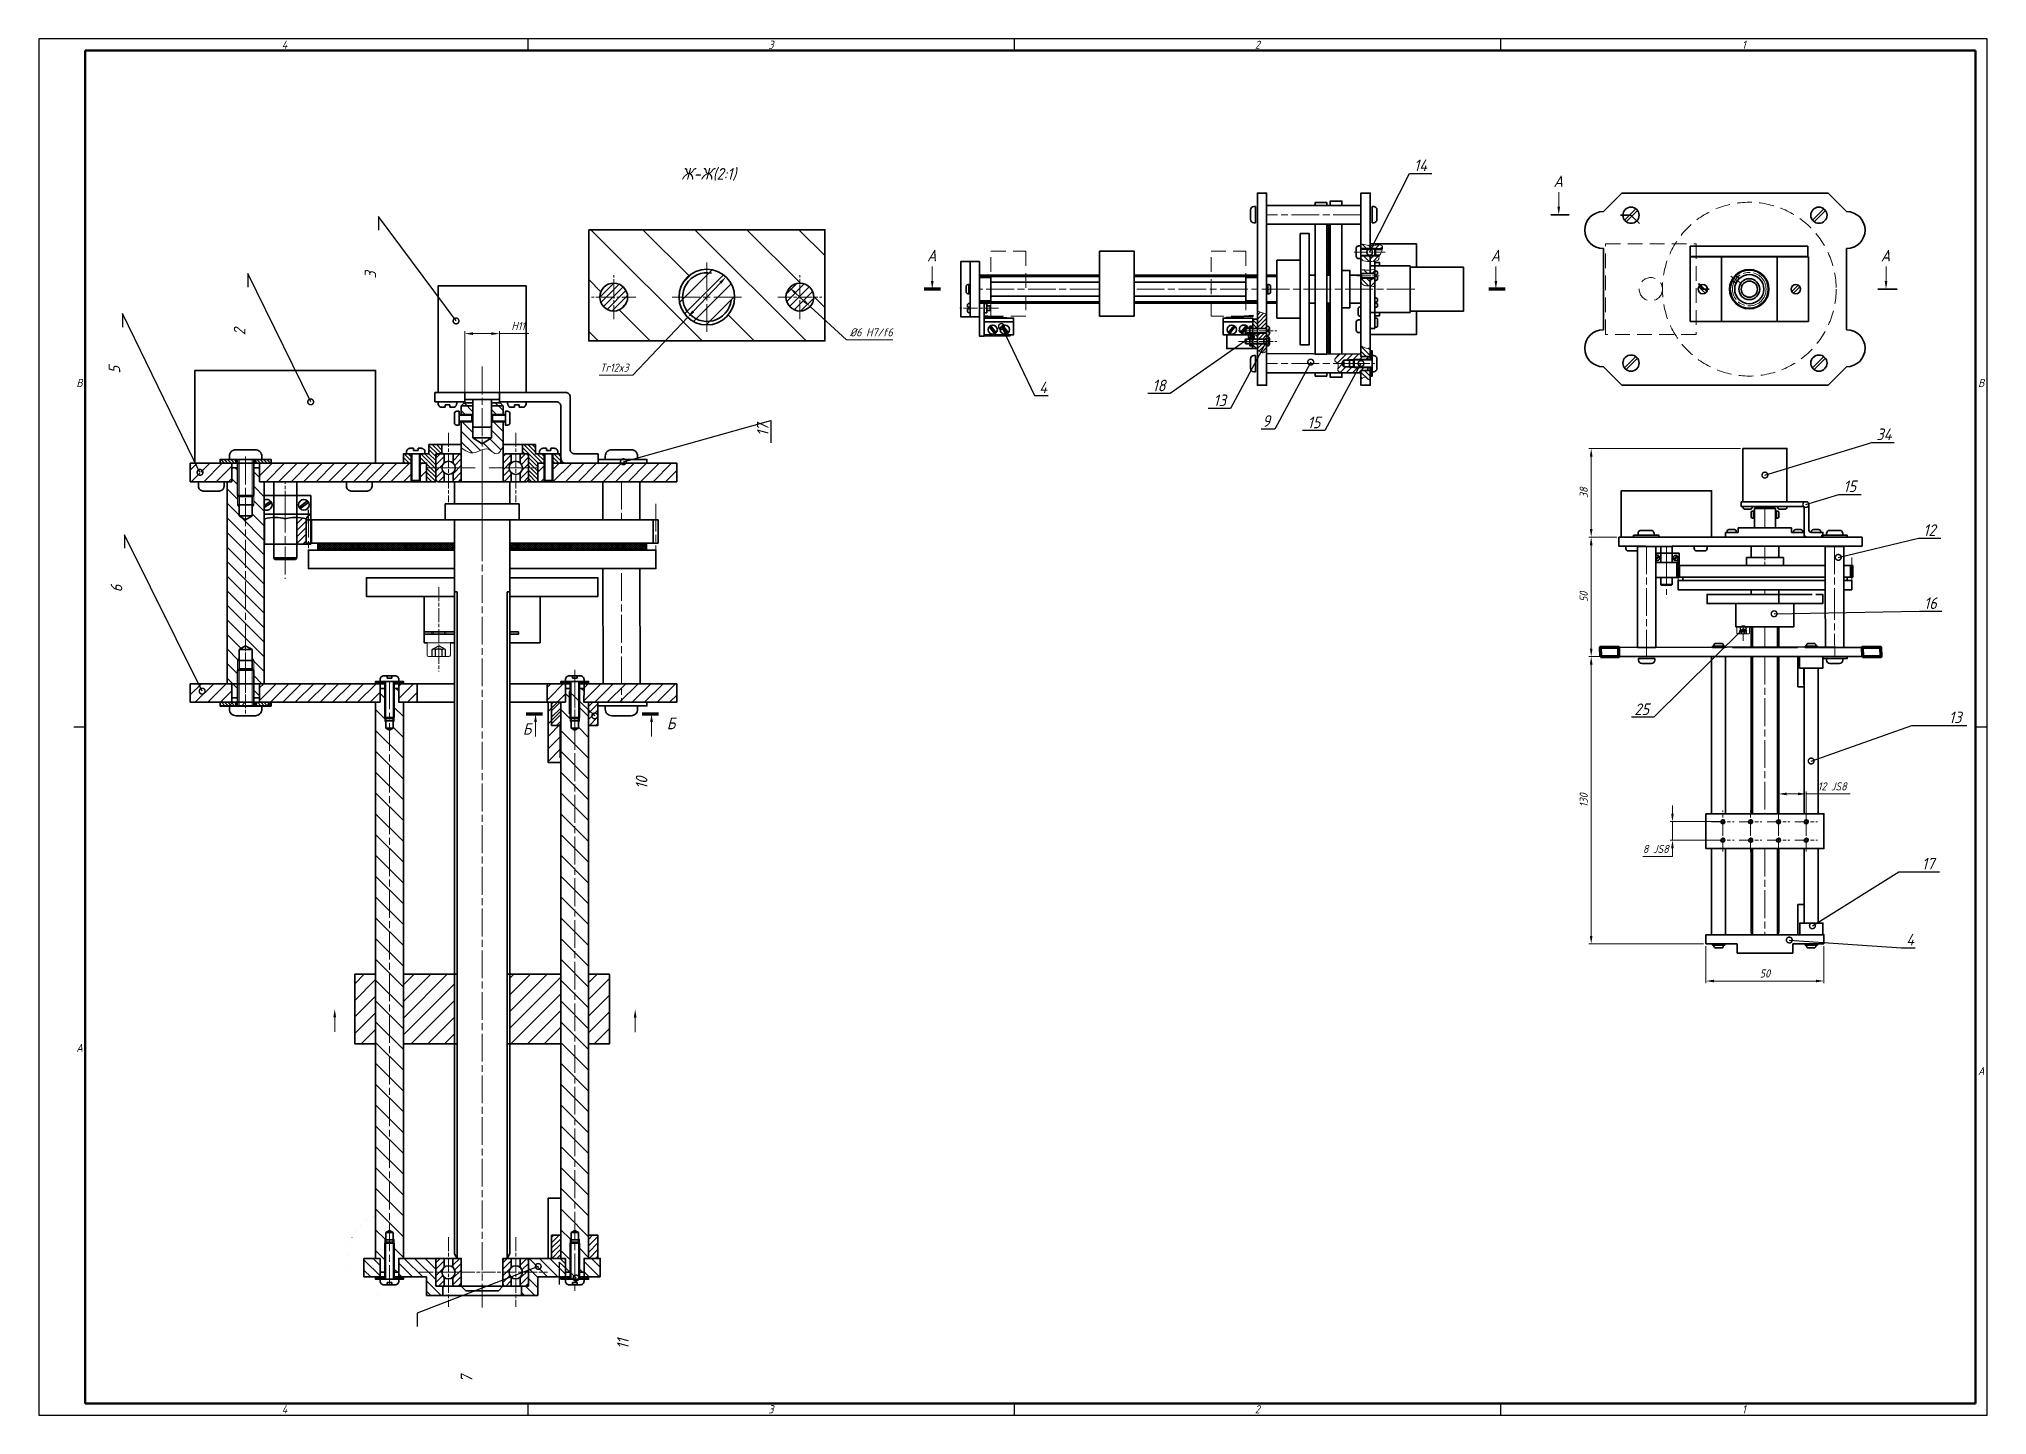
# Model space of a CAD drawing. Header units: millimetres. Extents: x -1178 to 2000, y -2432 to 1302.
# Drawn here: x -1178 to -337, y -2432 to -1838 of the extents above; entities that cross this region are included whole.
import ezdxf
from ezdxf import colors
from ezdxf.entities.mleader import LeaderData, LeaderLine
from ezdxf.enums import TextEntityAlignment as Align
from ezdxf.math import Vec2, Vec3

# ---------------------------------------------------------------- set-up
doc = ezdxf.new("R2010")
doc.units = ezdxf.units.MM
for name, pattern in [('AM_ISO02W050', [7.5, 6, -1.5]), ('AM_ISO02W050x2', [3.75, 3, -0.75]), ('AM_ISO08W050', [18, 12, -1.5, 3, -1.5]), ('AM_ISO08W050x2', [9, 6, -0.75, 1.5, -0.75]), ('HIDDEN', [9.525, 6.35, -3.175])]:
    doc.linetypes.add(name, pattern=pattern)
doc.layers.get('0').update_dxf_attribs({"lineweight": 80})
for name, color, linetype, lineweight in [('AM_0', 7, 'Continuous', 35), ('AM_0N', 7, 'Continuous', 15), ('AM_3N', 6, 'AM_ISO02W050', 25), ('AM_4', 3, 'Continuous', 15), ('AM_4N', 3, 'Continuous', 15), ('AM_5', 3, 'Continuous', 15), ('AM_6', 2, 'Continuous', 35), ('AM_7', 4, 'AM_ISO08W050', 15), ('AM_8', 1, 'Continuous', 15), ('AM_BOR', 7, 'Continuous', 35), ('окружности', 100, 'HIDDEN', 15), ('основные', 7, 'Continuous', 35), ('оч жирные', 7, 'Continuous', 70), ('тонкие', 2, 'Continuous', 15)]:
    doc.layers.add(name, color=color, linetype=linetype, lineweight=lineweight)
doc.styles.add('ACGOSTTS', font='geniso.shx', dxfattribs={"oblique": 15})
doc.styles.get("Standard").update_dxf_attribs({"font": 'geniso.shx', "oblique": 15})
doc.dimstyles.new('AM_GOST$0', dxfattribs={"dimtxt": 3.5, "dimasz": 3.5, "dimexe": 1, "dimexo": 1, "dimgap": 1.5, "dimtad": 1, "dimtoh": 1, "dimtxsty": 'Standard', "dimcen": 0, "dimclrd": 256, "dimclre": 256, "dimclrt": 2, "dimadec": 0, "dimazin": 2, "dimtp": 0.1, "dimtm": 0.1, "dimtfac": 0.71, "dimtmove": 0, "dimatfit": 3, "dimfxl": 1, "dimtolj": 1, "dimlwd": -1, "dimlwe": -1, "dimarcsym": 1})
doc.dimstyles.new('AM_GOST$3', dxfattribs={"dimtxt": 3.5, "dimasz": 3.5, "dimexe": 1, "dimexo": 1, "dimgap": 1.5, "dimtad": 1, "dimtoh": 1, "dimtxsty": 'Standard', "dimcen": 0, "dimclrd": 256, "dimclre": 256, "dimclrt": 2, "dimadec": 0, "dimazin": 2, "dimtp": 0.1, "dimtm": 0.1, "dimtfac": 0.71, "dimtdec": 3, "dimtofl": 0, "dimtmove": 0, "dimatfit": 2, "dimfxl": 1, "dimtolj": 1, "dimlwd": -1, "dimlwe": -1, "dimarcsym": 1})
pattern_1 = [(135, (-839.2406, -2468.7162), (-1.122532, -1.122532), [])]
pattern_2 = [(45, (-907.643, -2399.2945), (-0.8980256, 0.8980256), [])]
pattern_3 = [(45, (-907.64305, -2399.29454), (-0.21213203, 0.21213203), [])]
pattern_4 = [(45, (-839.24063, -2468.71616), (-0.3535534, 0.3535534), [])]
pattern_5 = [(45, (-1166.8464, -2471.516), (-1.122532, 1.122532), [])]
pattern_6 = [(135, (-686.6835, -2438.0182), (-2.245064, -2.245064), [])]
pattern_7 = [(45, (-1500.2472, -2421.1548), (-1.4142136, 1.4142136), [])]
pattern_8 = [(135, (-1500.2472, -2521.8938), (-0.8980256, -0.8980256), [])]
pattern_9 = [(45, (-1899.1692, -2673.5635), (-1.4142136, 1.4142136), [])]
pattern_10 = [(45, (-1899.1856, -3020.8454), (-1.4142136, 1.4142136), [])]
pattern_11 = [(45, (-1870.1856, -3020.8454), (-1.4142136, 1.4142136), [])]
pattern_12 = [(45, (-3924.4194, -2713.8464), (-1.4142136, 1.4142136), [])]
pattern_13 = [(135, (-686.6835, -2438.0182), (-0.3535534, -0.3535534), [])]
pattern_14 = [(135, (-766.6626, -2438.0182), (-0.3535534, -0.3535534), [])]
pattern_15 = [(135, (-766.6626, -2695.082), (-0.3535534, -0.3535534), [])]
pattern_16 = [(135, (-686.6835, -2695.1005), (-0.3535534, -0.3535534), [])]
pattern_17 = [(135, (-108.0756, -2492.2954), (-0.7071068, -0.7071068), [])]

msp = doc.modelspace()

# ---------------------------------------------------------------- texts
at = {"layer": 'основные', "char_height": 5, "attachment_point": 1}
for s, insert in [('Ж-Ж(2:1)', (-901.002, -1893.769)), ('А', (-524.522, -1896.97)), ('А', (-794.974, -1929.064)), ('А', (-551.669, -1929.064)), ('А', (-383.227, -1929.095)), ('Б', (-969.514, -2133.415)), ('Б', (-907.34, -2131.01))]:
    msp.add_mtext(s, dxfattribs=dict(at, insert=insert))

# ---------------------------------------------------------------- blocks, each defined once
blk = doc.blocks.new('_DotSmall')
at = {"color": 0, "linetype": 'ByBlock', "const_width": 0.5}
blk.add_lwpolyline([(-0.0625, 0, 1), (0.0625, 0, 1)], format="xyb", close=True, dxfattribs=at)
blk = doc.blocks.new('*D157')
at = {"layer": 'AM_5', "linetype": 'ByBlock', "transparency": 16777216}
for p, q in [((-884.22, -1943.32), (-895.92, -1955.65)), ((-898.33, -1958.19), (-922.05, -1983.18)), ((-922.05, -1983.18), (-936.5, -1983.18))]:
    blk.add_line(p, q, dxfattribs=at)
at = {"layer": 'AM_5', "transparency": 16777216}
for points in [[(-884.64, -1942.91), (-883.8, -1943.72), (-881.81, -1940.78)], [(-896.35, -1955.25), (-895.5, -1956.05), (-898.33, -1958.19)]]:
    blk.add_solid(points, dxfattribs=at)
at = {"layer": 'Defpoints', "color": 0, "transparency": 16777216}
for p in [(-881.81, -1940.78), (-898.33, -1958.19)]:
    blk.add_point(p, dxfattribs=at)
at = {"layer": 'AM_5', "color": 2, "transparency": 16777216, "insert": (-930.02, -1979.93), "char_height": 3.5, "attachment_point": 5}
blk.add_mtext('\\A1;Tr12x3', dxfattribs=at)
blk = doc.blocks.new('*D158')
at = {"layer": 'AM_5', "linetype": 'ByBlock', "transparency": 16777216}
for p, q in [((-851.73, -1947.79), (-848.05, -1951.17)), ((-845.48, -1953.54), (-829.83, -1967.93)), ((-829.83, -1967.93), (-809.77, -1967.93))]:
    blk.add_line(p, q, dxfattribs=at)
at = {"layer": 'AM_5', "transparency": 16777216}
for points in [[(-851.34, -1947.36), (-852.13, -1948.22), (-854.31, -1945.42)], [(-847.66, -1950.74), (-848.45, -1951.6), (-845.48, -1953.54)]]:
    blk.add_solid(points, dxfattribs=at)
at = {"layer": 'Defpoints', "color": 0, "transparency": 16777216}
for p in [(-854.31, -1945.42), (-845.48, -1953.54)]:
    blk.add_point(p, dxfattribs=at)
at = {"layer": 'AM_5', "color": 2, "transparency": 16777216, "insert": (-819.05, -1964.68), "char_height": 3.5, "attachment_point": 5}
blk.add_mtext('\\A1;%%C6 H7/f6', dxfattribs=at)
blk = doc.blocks.new('GOST_A1_LANDSCAPE')
at = {"layer": 'AM_BOR', "color": 1, "lineweight": 25}
for p, q in [((841, 594), (0, 594)), ((0, 594), (0, 0)), ((211, 594), (211, 589)), ((421, 594), (421, 589)), ((631, 594), (631, 589)), ((841, 0), (841, 594)), ((20, 297), (15, 297)), ((841, 297), (836, 297)), ((0, 0), (841, 0)), ((211, 5), (211, 0)), ((421, 5), (421, 0)), ((631, 5), (631, 0))]:
    blk.add_line(p, q, dxfattribs=at)
at = {"layer": 'AM_BOR', "color": 7, "lineweight": 50}
for p, q in [((836, 589), (20, 589)), ((20, 589), (20, 5)), ((836, 5), (836, 589)), ((20, 5), (836, 5))]:
    blk.add_line(p, q, dxfattribs=at)
at = {"layer": 'AM_BOR', "color": 1, "lineweight": 25, "style": 'ACGOSTTS', "oblique": 15}
for s, p in [('4', (106, 591.5)), ('3', (316, 591.5)), ('2', (526, 591.5)), ('1', (736, 591.5)), ('B', (17.5, 445.5)), ('B', (838.5, 445.5)), ('A', (17.5, 158.5)), ('A', (838.5, 148.5)), ('4', (106, 2.5)), ('3', (316, 2.5)), ('2', (526, 2.5)), ('1', (736, 2.5))]:
    blk.add_text(s, height=3.5, dxfattribs=at).set_placement(p, align=Align.MIDDLE_CENTER)
blk = doc.blocks.new('*D161')
at = {"layer": 'AM_5', "linetype": 'ByBlock', "transparency": 16777216}
for p, q in [((-458.78, -2229.7), (-458.78, -2245.7)), ((-407.78, -2229.7), (-407.78, -2245.7)), ((-411.28, -2244.7), (-455.28, -2244.7))]:
    blk.add_line(p, q, dxfattribs=at)
at = {"layer": 'AM_5', "transparency": 16777216}
for points in [[(-455.28, -2244.12), (-455.28, -2245.29), (-458.78, -2244.7)], [(-411.28, -2244.12), (-411.28, -2245.29), (-407.78, -2244.7)]]:
    blk.add_solid(points, dxfattribs=at)
at = {"layer": 'Defpoints', "color": 0, "transparency": 16777216}
for p in [(-458.78, -2228.7), (-407.78, -2228.7), (-458.78, -2244.7)]:
    blk.add_point(p, dxfattribs=at)
at = {"layer": 'AM_5', "color": 2, "transparency": 16777216, "insert": (-433.28, -2241.45), "char_height": 3.5, "attachment_point": 5}
blk.add_mtext('\\A1;50', dxfattribs=at)
blk = doc.blocks.new('*D162')
at = {"layer": 'AM_5', "linetype": 'ByBlock', "transparency": 16777216}
for p, q in [((-497.27, -2053.06), (-509.27, -2053.06)), ((-508.27, -2056.56), (-508.27, -2101.17)), ((-497.27, -2104.67), (-509.27, -2104.67))]:
    blk.add_line(p, q, dxfattribs=at)
at = {"layer": 'AM_5', "transparency": 16777216}
for points in [[(-508.86, -2056.56), (-507.69, -2056.56), (-508.27, -2053.06)], [(-508.86, -2101.17), (-507.69, -2101.17), (-508.27, -2104.67)]]:
    blk.add_solid(points, dxfattribs=at)
at = {"layer": 'Defpoints', "color": 0, "transparency": 16777216}
for p in [(-496.27, -2053.06), (-508.27, -2104.67), (-496.27, -2104.67)]:
    blk.add_point(p, dxfattribs=at)
at = {"layer": 'AM_5', "color": 2, "transparency": 16777216, "insert": (-511.52, -2078.87), "char_height": 3.5, "attachment_point": 5, "rotation": 90}
blk.add_mtext('\\A1;50', dxfattribs=at)
blk = doc.blocks.new('*D163')
at = {"layer": 'AM_5', "linetype": 'ByBlock', "transparency": 16777216}
for p, q in [((-459.78, -2104.67), (-509.27, -2104.67)), ((-508.27, -2225.2), (-508.27, -2108.17)), ((-459.78, -2228.7), (-509.27, -2228.7))]:
    blk.add_line(p, q, dxfattribs=at)
at = {"layer": 'AM_5', "transparency": 16777216}
for points in [[(-508.86, -2108.17), (-507.69, -2108.17), (-508.27, -2104.67)], [(-508.86, -2225.2), (-507.69, -2225.2), (-508.27, -2228.7)]]:
    blk.add_solid(points, dxfattribs=at)
at = {"layer": 'Defpoints', "color": 0, "transparency": 16777216}
for p in [(-508.27, -2104.67), (-458.78, -2104.67), (-458.78, -2228.7)]:
    blk.add_point(p, dxfattribs=at)
at = {"layer": 'AM_5', "color": 2, "transparency": 16777216, "insert": (-511.52, -2166.69), "char_height": 3.5, "attachment_point": 5, "rotation": 90}
blk.add_mtext('\\A1;130', dxfattribs=at)
blk = doc.blocks.new('*D164')
at = {"layer": 'AM_4', "linetype": 'ByBlock', "transparency": 16777216}
for p, q in [((-443.77, -2014.81), (-509.27, -2014.81)), ((-508.27, -2049.56), (-508.27, -2018.31)), ((-497.27, -2053.06), (-509.27, -2053.06))]:
    blk.add_line(p, q, dxfattribs=at)
at = {"layer": 'AM_4', "transparency": 16777216}
for points in [[(-508.86, -2018.31), (-507.69, -2018.31), (-508.27, -2014.81)], [(-508.86, -2049.56), (-507.69, -2049.56), (-508.27, -2053.06)]]:
    blk.add_solid(points, dxfattribs=at)
at = {"layer": 'Defpoints', "color": 0, "transparency": 16777216}
for p in [(-508.27, -2014.81), (-442.77, -2014.81), (-496.27, -2053.06)]:
    blk.add_point(p, dxfattribs=at)
at = {"layer": 'AM_4', "color": 2, "transparency": 16777216, "insert": (-511.52, -2033.94), "char_height": 3.5, "attachment_point": 5, "rotation": 90}
blk.add_mtext('\\A1;38', dxfattribs=at)
blk = doc.blocks.new('*D159')
at = {"layer": 'AM_5', "linetype": 'ByBlock', "transparency": 16777216}
for p, q in [((-473.19, -2172.4), (-473.19, -2168.9)), ((-452.43, -2175.9), (-474.19, -2175.9)), ((-473.19, -2175.9), (-473.19, -2183.93)), ((-452.43, -2183.93), (-474.19, -2183.93)), ((-473.19, -2190.93), (-486.05, -2190.93)), ((-473.19, -2187.43), (-473.19, -2190.93))]:
    blk.add_line(p, q, dxfattribs=at)
at = {"layer": 'AM_5', "transparency": 16777216}
for points in [[(-473.77, -2172.4), (-472.61, -2172.4), (-473.19, -2175.9)], [(-473.77, -2187.43), (-472.61, -2187.43), (-473.19, -2183.93)]]:
    blk.add_solid(points, dxfattribs=at)
at = {"layer": 'Defpoints', "color": 0, "transparency": 16777216}
for p in [(-451.43, -2175.9), (-473.19, -2183.93), (-451.43, -2183.93)]:
    blk.add_point(p, dxfattribs=at)
at = {"layer": 'AM_5', "color": 2, "transparency": 16777216, "insert": (-480.37, -2187.68), "char_height": 3.5, "attachment_point": 5}
blk.add_mtext('\\A1;8{}{\\C2; JS8}', dxfattribs=at)
blk = doc.blocks.new('*D160')
at = {"layer": 'AM_5', "linetype": 'ByBlock', "transparency": 16777216}
for p, q in [((-427.45, -2174.93), (-427.45, -2162.93)), ((-423.95, -2163.93), (-418.95, -2163.93)), ((-415.45, -2174.93), (-415.45, -2162.93)), ((-415.45, -2163.93), (-396.53, -2163.93))]:
    blk.add_line(p, q, dxfattribs=at)
at = {"layer": 'AM_5', "transparency": 16777216}
for points in [[(-423.95, -2163.35), (-423.95, -2164.51), (-427.45, -2163.93)], [(-418.95, -2163.35), (-418.95, -2164.51), (-415.45, -2163.93)]]:
    blk.add_solid(points, dxfattribs=at)
at = {"layer": 'Defpoints', "color": 0, "transparency": 16777216}
for p in [(-415.45, -2163.93), (-427.45, -2175.93), (-415.45, -2175.93)]:
    blk.add_point(p, dxfattribs=at)
at = {"layer": 'AM_5', "color": 2, "transparency": 16777216, "insert": (-404.24, -2160.68), "char_height": 3.5, "attachment_point": 5}
blk.add_mtext('\\A1;12{}{\\C2; JS8}', dxfattribs=at)
blk = doc.blocks.new('*D165')
at = {"layer": 'AM_5', "linetype": 'ByBlock', "transparency": 16777216}
for p, q in [((-994.55, -1992.65), (-994.55, -1964.25)), ((-991.05, -1965.25), (-983.05, -1965.25)), ((-979.55, -1992.65), (-979.55, -1964.25)), ((-979.55, -1965.25), (-966.95, -1965.25))]:
    blk.add_line(p, q, dxfattribs=at)
at = {"layer": 'AM_5', "transparency": 16777216}
for points in [[(-991.05, -1964.67), (-991.05, -1965.84), (-994.55, -1965.25)], [(-983.05, -1964.67), (-983.05, -1965.84), (-979.55, -1965.25)]]:
    blk.add_solid(points, dxfattribs=at)
at = {"layer": 'Defpoints', "color": 0, "transparency": 16777216}
for p in [(-979.55, -1965.25), (-994.55, -1993.65), (-979.55, -1993.65)]:
    blk.add_point(p, dxfattribs=at)
at = {"layer": 'AM_5', "color": 2, "transparency": 16777216, "insert": (-971.5, -1962), "char_height": 3.5, "attachment_point": 5}
blk.add_mtext('\\A1;H11', dxfattribs=at)

# ---------------------------------------------------------------- dimensions: what is measured, and where the dimension line sits
at = {"layer": 'AM_4'}
dim = msp.add_linear_dim(base=(-508.272, -2014.809), p1=(-496.272, -2053.062), p2=(-442.772, -2014.809), angle=90, text='38', dimstyle='AM_GOST$0', dxfattribs=at)
dim.commit()
dim.dimension.update_dxf_attribs({"geometry": '*D164', "text_midpoint": (-511.522, -2033.936)})
at = {"layer": 'AM_5'}
for p1, p2, text, picture, middle in [((-881.811, -1940.777), (-898.331, -1958.186), 'Tr12x3', '*D157', (-930.021, -1983.177)), ((-854.31, -1945.42), (-845.477, -1953.543), '%%C6 H7/f6', '*D158', (-819.05, -1967.928))]:
    dim = msp.add_diameter_dim_2p(p1=p1, p2=p2, text=text, dimstyle='AM_GOST$3', override={"dimpost": ''}, dxfattribs=at)
    dim.commit()
    dim.dimension.update_dxf_attribs({"geometry": picture, "text_midpoint": middle, "dimtype": 163})
for base, p1, p2, angle, text, picture, middle in [((-979.547, -1965.254), (-994.547, -1993.648), (-979.547, -1993.648), 180, 'H11', '*D165', (-971.5, -1965.254)), ((-473.191, -2183.93), (-451.432, -2175.903), (-451.432, -2183.93), 90, '8{}{\\C2; JS8}', '*D159', (-480.371, -2190.93))]:
    dim = msp.add_linear_dim(base=base, p1=p1, p2=p2, angle=angle, text=text, dimstyle='AM_GOST$0', override={"dimpost": '', "dimtdec": 3}, dxfattribs=at)
    dim.commit()
    dim.dimension.update_dxf_attribs({"geometry": picture, "text_midpoint": middle, "dimtype": 160})
for p1, p2, distance, text, picture, middle in [((-496.272, -2053.062), (-496.272, -2104.671), -12, '50', '*D162', (-511.522, -2078.867)), ((-458.78, -2228.703), (-458.78, -2104.671), 49.492, '130', '*D163', (-511.522, -2166.687))]:
    dim = msp.add_aligned_dim(p1=p1, p2=p2, distance=distance, text=text, dimstyle='AM_GOST$0', override={"dimpost": ''}, dxfattribs=at)
    dim.commit()
    dim.dimension.update_dxf_attribs({"geometry": picture, "text_midpoint": middle})
for base, p1, p2, text, override, picture, middle in [((-415.45, -2163.93), (-427.45, -2175.93), (-415.45, -2175.93), '<>{}{\\C2; JS8}', {"dimpost": '', "dimtp": 0.1, "dimtm": 0.1, "dimtdec": 3, "dimtzin": 8}, '*D160', (-404.238, -2160.68)), ((-458.78, -2244.703), (-407.78, -2228.703), (-458.78, -2228.703), '50', {"dimpost": ''}, '*D161', (-433.28, -2241.453))]:
    dim = msp.add_linear_dim(base=base, p1=p1, p2=p2, text=text, dimstyle='AM_GOST$0', override=override, dxfattribs=at)
    dim.commit()
    dim.dimension.update_dxf_attribs({"geometry": picture, "text_midpoint": middle})

# ---------------------------------------------------------------- hatches: boundary and pattern name
at = {"layer": 'AM_4'}
h = msp.add_hatch(dxfattribs=at)
h.set_pattern_fill('ANSI31', color=256, scale=0.5, angle=90, style=0)
h.set_pattern_definition([(135, (-1166.8464, -2471.516), (-1.122532, -1.122532), [])])
h.paths.add_polyline_path([(-606.261, -1926.843), (-607.67, -1926.522), (-607.67, -1928.57), (-603.67, -1928.57), (-603.67, -1927.149), (-603.947, -1927.142), (-605.025, -1927.042)])
h.paths.add_polyline_path([(-603.67, -1931.65), (-605.51, -1931.65), (-607.67, -1931.65), (-607.67, -1932.86), (-607.67, -1933.281), (-607.19, -1933.592), (-606.525, -1933.822), (-605.726, -1933.978), (-604.845, -1934.069), (-603.932, -1934.102), (-603.67, -1934.097)])
h = msp.add_hatch(dxfattribs=at)
h.set_pattern_fill('ANSI31', color=256, scale=0.5, style=0)
h.set_pattern_definition(pattern_5)
h.paths.add_polyline_path([(-598.394, -1928.57), (-598.368, -1928.402), (-598.355, -1928.167), (-598.368, -1927.949), (-598.407, -1927.75), (-598.472, -1927.568), (-598.564, -1927.403), (-598.689, -1927.259), (-598.85, -1927.137), (-599.055, -1927.039), (-599.309, -1926.969), (-599.617, -1926.928), (-599.985, -1926.918), (-600.418, -1926.943), (-600.923, -1927), (-601.952, -1927.124), (-603.67, -1927.19), (-603.67, -1928.57), (-601.67, -1928.57)])
h = msp.add_hatch(dxfattribs=at)
h.set_pattern_fill('ANSI31', color=256, scale=0.5, style=0)
h.set_pattern_definition(pattern_5)
h.paths.add_polyline_path([(-603.67, -1931.65), (-603.67, -1934.097), (-603.039, -1934.085), (-602.217, -1934.024), (-601.517, -1933.928), (-600.976, -1933.803), (-600.583, -1933.651), (-600.311, -1933.473), (-600.132, -1933.27), (-600.021, -1933.042), (-599.952, -1932.791), (-599.899, -1932.518), (-599.834, -1932.222), (-599.738, -1931.906), (-599.641, -1931.65)])
at = {"layer": 'AM_8'}
h = msp.add_hatch(dxfattribs=at)
h.set_pattern_fill('ANSI31', color=256, scale=5, angle=90, style=0)
h.set_pattern_definition([(135, (-1173.421, -2180.973), (-11.2253, -11.2253), [])])
h.paths.add_polyline_path([(-839.071, -1920.379), (-941.071, -1920.379), (-941.071, -1968.379), (-839.071, -1968.379)])
h.paths.add_polyline_path([(-878.071, -1949.481, -1), (-902.071, -1949.481, -1)], flags=16)
h.paths.add_polyline_path([(-924.249, -1949.481, -1), (-936.249, -1949.481, -1)], flags=16)
h.paths.add_polyline_path([(-843.894, -1949.481, -1), (-855.894, -1949.481, -1)], flags=16)
h = msp.add_hatch(dxfattribs=at)
h.set_pattern_fill('_U', color=256, scale=0.61, angle=45, style=0, double=1, pattern_type=0)
h.set_pattern_definition([(45, (-903.64305, -2397.2556), (-0.43133514, 0.43133514), []), (135, (-903.64305, -2397.2556), (-0.43133514, -0.43133514), [])])
h.paths.add_polyline_path([(-622.42, -1917.938), (-622.42, -1940.053), (-620.924, -1940.053), (-620.924, -1952.053), (-622.42, -1952.053), (-622.42, -1974.167), (-620.92, -1974.167), (-620.92, -1917.938)])
h = msp.add_hatch(dxfattribs=at)
h.set_pattern_fill('_U', color=256, scale=5, angle=45, style=0, pattern_type=0)
h.set_pattern_definition([(45, (-1173.4213, -2180.973), (-3.535534, 3.535534), [])])
edge = h.paths.add_edge_path()
edge.add_arc((-890.071, -1949.481), 12, 191.459156, 510.204652)
edge.add_arc((-890.071, -1949.481), 12, 150.204652, 191.459156)
h = msp.add_hatch(dxfattribs=at)
h.set_pattern_fill('ANSI31', color=256, scale=0.55, angle=90)
h.set_pattern_definition([(135, (-958.2507, -652.3305), (-1.2347852, -1.2347852), [])])
h.paths.add_polyline_path([(-603.67, -1937.946), (-603.67, -1937.797), (-603.752, -1937.808), (-604.368, -1937.838), (-604.942, -1937.828), (-605.473, -1937.793), (-605.959, -1937.751), (-606.4, -1937.717), (-606.794, -1937.707), (-607.141, -1937.73), (-607.441, -1937.796), (-607.67, -1937.9), (-607.67, -1939.464), (-607.483, -1939.248), (-603.67, -1939.248)])
h.paths.add_polyline_path([(-603.67, -1941.248), (-607.483, -1941.248), (-607.67, -1941.031), (-607.67, -1942.815), (-607.59, -1943.024), (-607.353, -1943.477), (-607.088, -1943.834), (-606.799, -1944.103), (-606.494, -1944.297), (-606.178, -1944.428), (-605.859, -1944.511), (-605.542, -1944.557), (-605.234, -1944.581), (-604.942, -1944.595), (-604.667, -1944.61), (-604.394, -1944.631), (-604.104, -1944.657), (-603.775, -1944.692), (-603.67, -1944.704)])
h = msp.add_hatch(dxfattribs=at)
h.set_pattern_fill('ANSI31', color=256, scale=0.55)
h.set_pattern_definition([(45, (-958.2507, -652.3305), (-1.2347852, 1.2347852), [])])
h.paths.add_polyline_path([(-601.683, -1939.086), (-601.683, -1938.248), (-601.68, -1937.307), (-602.402, -1937.557), (-603.67, -1937.854), (-603.67, -1939.086)])
h.paths.add_polyline_path([(-601.688, -1941.409), (-603.67, -1941.409), (-603.67, -1944.703), (-602.925, -1944.791), (-602.363, -1944.859), (-601.684, -1944.941)])
h = msp.add_hatch(dxfattribs=at)
h.set_pattern_fill('_U', color=256, scale=2, angle=45, style=0, pattern_type=0)
h.set_pattern_definition([(45, (-1173.4213, -2180.973), (-1.414214, 1.414214), [])])
edge = h.paths.add_edge_path()
edge.add_arc((-930.249, -1949.481), 6, 191.459156, 383.26764)
edge.add_arc((-930.249, -1949.481), 6, 23.26764, 191.459156)
h = msp.add_hatch(dxfattribs=at)
h.set_pattern_fill('_U', color=256, scale=2.4, angle=45, style=0, pattern_type=0)
h.set_pattern_definition([(45, (-1173.4213, -2180.973), (-1.697056, 1.697056), [])])
edge = h.paths.add_edge_path()
edge.add_arc((-849.894, -1949.481), 6, 191.459156, 514.525945)
edge.add_arc((-849.894, -1949.481), 6, 154.525945, 191.459156)
h = msp.add_hatch(dxfattribs=at)
h.set_pattern_fill('ANSI31', color=256, scale=0.4, angle=90, style=0)
h.set_pattern_definition([(135, (-907.643, -2399.2945), (-0.8980256, -0.8980256), [])])
h.paths.add_polyline_path([(-652.399, -1959.046), (-654.399, -1959.046), (-654.399, -1963.017), (-652.399, -1963.017)])
h.paths.add_polyline_path([(-652.399, -1965.017), (-654.399, -1965.017), (-654.399, -1967.608), (-652.399, -1967.608)])
h.paths.add_polyline_path([(-654.399, -1971.736), (-652.399, -1971.736), (-652.399, -1969.608), (-654.399, -1969.608), (-654.399, -1970.572)])
h = msp.add_hatch(dxfattribs=at)
h.set_pattern_fill('ANSI31', color=256, scale=0.4, style=0)
h.set_pattern_definition(pattern_2)
h.paths.add_polyline_path([(-648.399, -1956.871), (-649.159, -1956.608), (-650.139, -1956.402), (-650.99, -1956.044), (-651.825, -1955.78), (-652.399, -1955.647), (-652.399, -1963.017), (-648.399, -1963.017)])
h.paths.add_polyline_path([(-649.047, -1973.256), (-648.399, -1972.898), (-648.399, -1971.341), (-648.399, -1969.608), (-652.399, -1969.608), (-652.399, -1970.572), (-652.399, -1971.736), (-652.399, -1972.162), (-652.182, -1972.533), (-650.314, -1973.452)])
h = msp.add_hatch(dxfattribs=at)
h.set_pattern_fill('_U', color=256, scale=0.3, angle=45, style=0, pattern_type=0)
h.set_pattern_definition(pattern_3)
h.paths.add_polyline_path([(-655.599, -1963.017), (-654.399, -1963.017), (-654.399, -1962.017), (-655.599, -1962.017)])
h = msp.add_hatch(dxfattribs=at)
h.set_pattern_fill('_U', color=256, scale=0.3, angle=45, style=0, pattern_type=0)
h.set_pattern_definition(pattern_3)
h.paths.add_polyline_path([(-654.399, -1965.751), (-654.399, -1965.017), (-655.599, -1965.017), (-655.599, -1966.017), (-654.399, -1966.017)])
h = msp.add_hatch(dxfattribs=at)
h.set_pattern_fill('_U', color=256, scale=0.3, angle=45, style=0, pattern_type=0)
h.set_pattern_definition(pattern_3)
h.paths.add_polyline_path([(-655.599, -1966.572), (-655.599, -1967.608), (-654.399, -1967.608), (-654.399, -1966.572)])
h = msp.add_hatch(dxfattribs=at)
h.set_pattern_fill('ANSI31', color=256, scale=0.4, style=0)
h.set_pattern_definition(pattern_2)
h.paths.add_polyline_path([(-648.399, -1966.572), (-648.399, -1965.017), (-652.399, -1965.017), (-652.399, -1967.608), (-648.399, -1967.608)])
h = msp.add_hatch(dxfattribs=at)
h.set_pattern_fill('_U', color=256, scale=0.3, angle=45, style=0, pattern_type=0)
h.set_pattern_definition(pattern_3)
h.paths.add_polyline_path([(-655.599, -1970.572), (-654.399, -1970.572), (-654.399, -1969.608), (-655.599, -1969.608)])
h = msp.add_hatch(dxfattribs=at)
h.set_pattern_fill('ANSI31', color=256, scale=0.6, style=0)
h.set_pattern_definition([(45, (-839.2406, -2468.7162), (-1.3470384, 1.3470384), [])])
edge = h.paths.add_edge_path()
edge.add_line((-604.67, -1975.167), (-607.67, -1975.167))
edge.add_line((-607.67, -1975.167), (-607.67, -1974.167))
edge.add_line((-607.67, -1974.167), (-616.91, -1974.102))
edge.add_spline(control_points=[(-616.91, -1974.102), (-618.155, -1975.143), (-620.027, -1976.709), (-617.9, -1977.667), (-617.616, -1978.167)], knot_values=[0, 0, 0, 0, 3.4667411, 5.2138903, 5.2138903, 5.2138903, 5.2138903], degree=3, periodic=0)
edge.add_line((-617.616, -1978.167), (-615.893, -1978.167))
edge.add_line((-615.893, -1978.167), (-615.07, -1976.742))
edge.add_line((-615.07, -1976.742), (-613.27, -1976.742))
edge.add_line((-613.27, -1976.742), (-612.67, -1976.417))
edge.add_line((-612.67, -1976.417), (-604.67, -1976.417))
edge.add_line((-604.67, -1976.417), (-604.67, -1975.167))
edge = h.paths.add_edge_path()
edge.add_line((-604.67, -1979.917), (-610.63, -1979.917))
edge.add_line((-610.63, -1979.917), (-612.67, -1979.917))
edge.add_line((-612.67, -1979.917), (-613.27, -1979.592))
edge.add_line((-613.27, -1979.592), (-615.07, -1979.592))
edge.add_line((-615.07, -1979.592), (-615.893, -1978.167))
edge.add_line((-615.893, -1978.167), (-617.616, -1978.167))
edge.add_spline(control_points=[(-617.616, -1978.167), (-617.134, -1979.019), (-618.597, -1981.646), (-616.228, -1981.999), (-615.096, -1982.167)], knot_values=[5.2138903, 5.2138903, 5.2138903, 5.2138903, 8.1895192, 10.9098806, 10.9098806, 10.9098806, 10.9098806], degree=3, periodic=0)
edge.add_line((-615.096, -1982.167), (-607.67, -1982.167))
edge.add_line((-607.67, -1982.167), (-607.67, -1981.167))
edge.add_line((-607.67, -1981.167), (-604.67, -1981.167))
edge.add_line((-604.67, -1981.167), (-604.67, -1979.917))
h = msp.add_hatch(dxfattribs=at)
h.set_pattern_fill('ANSI31', color=256, scale=0.5, angle=90, style=0)
h.set_pattern_definition(pattern_1)
edge = h.paths.add_edge_path()
edge.add_spline(control_points=[(-603.67, -1971.452), (-604.256, -1971.553), (-605.709, -1971.803), (-606.937, -1970.939), (-607.67, -1970.424)], knot_values=[0, 0, 0, 0, 1.7258996, 4.2776179, 4.2776179, 4.2776179, 4.2776179], degree=3, periodic=0)
edge.add_line((-607.67, -1970.424), (-607.67, -1975.167))
edge.add_line((-607.67, -1975.167), (-604.67, -1975.167))
edge.add_line((-604.67, -1975.167), (-603.67, -1975.167))
edge.add_line((-603.67, -1975.167), (-603.67, -1971.452))
edge = h.paths.add_edge_path()
edge.add_spline(control_points=[(-603.67, -1985.06), (-603.982, -1985.115), (-604.781, -1985.255), (-605.607, -1983.334), (-606.872, -1984.355), (-607.67, -1984.999)], knot_values=[0, 0, 0, 0, 0.8745598, 2.2433555, 4.5836616, 4.5836616, 4.5836616, 4.5836616], degree=3, periodic=0)
edge.add_line((-607.67, -1984.999), (-607.608, -1984.038))
edge.add_line((-607.608, -1984.038), (-603.608, -1984.038))
edge.add_line((-603.608, -1984.038), (-603.67, -1985.06))
edge = h.paths.add_edge_path()
edge.add_spline(control_points=[(-607.67, -1984.999), (-606.872, -1984.355), (-605.607, -1983.334), (-604.781, -1985.255), (-603.982, -1985.115), (-603.67, -1985.06)], knot_values=[0, 0, 0, 0, 2.3403061, 3.7091018, 4.5836616, 4.5836616, 4.5836616, 4.5836616], degree=3, periodic=0)
edge.add_line((-603.67, -1985.06), (-603.67, -1981.167))
edge.add_line((-603.67, -1981.167), (-604.67, -1981.167))
edge.add_line((-604.67, -1981.167), (-607.67, -1981.167))
edge.add_line((-607.67, -1981.167), (-607.67, -1982.167))
edge.add_line((-607.67, -1982.167), (-607.67, -1984.999))
h = msp.add_hatch(dxfattribs=at)
h.set_pattern_fill('_U', color=256, scale=0.5, angle=45, style=0, pattern_type=0)
h.set_pattern_definition(pattern_4)
h.paths.add_polyline_path([(-603.67, -1972.667), (-603.67, -1976.053), (-602.87, -1976.053), (-602.87, -1972.667)])
h = msp.add_hatch(dxfattribs=at)
h.set_pattern_fill('ANSI31', color=256, scale=0.5, angle=90, style=0)
h.set_pattern_definition(pattern_1)
edge = h.paths.add_edge_path()
edge.add_line((-607.67, -1981.167), (-607.67, -1982.167))
edge.add_line((-607.67, -1982.167), (-607.67, -1984.999))
edge.add_spline(control_points=[(-607.67, -1984.999), (-606.872, -1984.355), (-605.607, -1983.334), (-604.781, -1985.255), (-603.982, -1985.115), (-603.67, -1985.06)], knot_values=[0, 0, 0, 0, 2.3403061, 3.7091018, 4.5836616, 4.5836616, 4.5836616, 4.5836616], degree=3, periodic=0)
edge.add_line((-603.67, -1985.06), (-603.67, -1981.167))
edge.add_line((-603.67, -1981.167), (-604.67, -1981.167))
edge.add_line((-604.67, -1981.167), (-607.67, -1981.167))
h = msp.add_hatch(dxfattribs=at)
h.set_pattern_fill('_U', color=256, scale=0.5, angle=45, style=0, pattern_type=0)
h.set_pattern_definition(pattern_4)
h.paths.add_polyline_path([(-602.87, -1983.667), (-602.87, -1980.282), (-603.67, -1980.282), (-603.67, -1983.667)])
h = msp.add_hatch(dxfattribs=at)
h.set_pattern_fill('ANSI31', color=256, angle=90, style=0)
h.set_pattern_definition(pattern_6)
edge = h.paths.add_edge_path()
edge.add_line((-995.297, -2003.351), (-995.727, -2003.351))
edge.add_line((-995.727, -2003.351), (-996.047, -2003.351))
edge.add_line((-996.047, -2003.351), (-996.047, -2014.612))
edge.add_spline(control_points=[(-996.047, -2014.612), (-994.352, -2015.769), (-991.464, -2017.74), (-988.333, -2015.83), (-987.049, -2015.354)], knot_values=[0, 0, 0, 0, 2.7958773, 4.7635346, 4.7635346, 4.7635346, 4.7635346], degree=3, periodic=0)
edge.add_line((-987.049, -2015.354), (-987.049, -2012.861))
edge.add_line((-987.049, -2012.861), (-991.047, -2010.241))
edge.add_line((-991.047, -2010.241), (-991.047, -2005.048))
edge.add_line((-991.047, -2005.048), (-991.047, -2003.351))
edge.add_line((-991.047, -2003.351), (-991.477, -2003.351))
edge.add_line((-991.477, -2003.351), (-995.297, -2003.351))
edge = h.paths.add_edge_path()
edge.add_line((-982.618, -2003.351), (-983.047, -2003.351))
edge.add_line((-983.047, -2003.351), (-983.047, -2005.048))
edge.add_line((-983.047, -2005.048), (-983.047, -2010.241))
edge.add_line((-983.047, -2010.241), (-987.049, -2012.863))
edge.add_line((-987.049, -2012.863), (-987.049, -2015.354))
edge.add_spline(control_points=[(-987.049, -2015.354), (-986.151, -2015.021), (-983.9, -2014.566), (-980.513, -2018.781), (-978.869, -2015.587), (-978.047, -2013.99)], knot_values=[4.7635346, 4.7635346, 4.7635346, 4.7635346, 6.1390184, 8.2290928, 10.3200374, 10.3200374, 10.3200374, 10.3200374], degree=3, periodic=0)
edge.add_line((-978.047, -2013.99), (-978.047, -2003.351))
edge.add_line((-978.047, -2003.351), (-978.368, -2003.351))
edge.add_line((-978.368, -2003.351), (-978.797, -2003.351))
edge.add_line((-978.797, -2003.351), (-982.618, -2003.351))
h.paths.add_polyline_path([(-996.047, -1996.355), (-996.047, -2000.151), (-995.727, -2000.151), (-995.297, -2000.151), (-991.477, -2000.151), (-991.047, -2000.151), (-991.047, -1996.355)])
h.paths.add_polyline_path([(-983.047, -1996.355), (-983.047, -2000.151), (-982.618, -2000.151), (-978.797, -2000.151), (-978.368, -2000.151), (-978.047, -2000.151), (-978.047, -1996.355)])
h.paths.add_polyline_path([(-994.847, -1995.155), (-996.047, -1996.355), (-991.047, -1996.355), (-991.047, -1995.155)])
h.paths.add_polyline_path([(-983.047, -1995.155), (-983.047, -1996.355), (-978.047, -1996.355), (-979.247, -1995.155)])
h = msp.add_hatch(dxfattribs=at)
h.set_pattern_fill('ANSI31', color=256, scale=0.4, angle=450, style=0)
h.set_pattern_definition(pattern_8)
h.paths.add_polyline_path([(-1017.747, -2017.155), (-1021.047, -2017.155), (-1021.047, -2021.155), (-1017.747, -2021.155)])
edge = h.paths.add_edge_path()
edge.add_arc((-1006.047, -2018.155), 1, 90, 180, ccw=False)
edge.add_line((-1006.047, -2017.155), (-1004.447, -2017.155))
edge.add_line((-1004.447, -2017.155), (-1004.447, -2013.155))
edge.add_line((-1004.447, -2013.155), (-1010.047, -2013.155))
edge.add_line((-1010.047, -2013.155), (-1010.047, -2017.155))
edge.add_line((-1010.047, -2017.155), (-1011.047, -2017.155))
edge.add_line((-1011.047, -2017.155), (-1013.747, -2017.155))
edge.add_line((-1013.747, -2017.155), (-1013.747, -2021.155))
edge.add_line((-1013.747, -2021.155), (-1011.047, -2021.155))
edge.add_line((-1011.047, -2021.155), (-1011.047, -2023.048))
edge.add_line((-1011.047, -2023.048), (-1007.047, -2023.048))
edge.add_line((-1007.047, -2023.048), (-1007.047, -2018.155))
h.paths.add_polyline_path([(-1017.747, -2017.155), (-1021.047, -2017.155), (-1021.047, -2021.155), (-1017.747, -2021.155)], flags=17)
h.paths.add_polyline_path([(-1007.047, -2023.155), (-1011.047, -2023.155), (-1011.047, -2029.155), (-1007.047, -2029.155)])
edge = h.paths.add_edge_path()
edge.add_line((-960.347, -2017.155), (-963.047, -2017.155))
edge.add_line((-963.047, -2017.155), (-964.047, -2017.155))
edge.add_line((-964.047, -2017.155), (-964.047, -2013.155))
edge.add_line((-964.047, -2013.155), (-969.647, -2013.155))
edge.add_line((-969.647, -2013.155), (-969.647, -2017.155))
edge.add_line((-969.647, -2017.155), (-968.047, -2017.155))
edge.add_arc((-968.047, -2018.155), 1, 0, 90, ccw=False)
edge.add_line((-967.047, -2018.155), (-967.047, -2023.048))
edge.add_line((-967.047, -2023.048), (-963.047, -2023.048))
edge.add_line((-963.047, -2023.048), (-963.047, -2021.155))
edge.add_line((-963.047, -2021.155), (-960.347, -2021.155))
edge.add_line((-960.347, -2021.155), (-960.347, -2017.155))
h.paths.add_polyline_path([(-953.047, -2017.155), (-956.347, -2017.155), (-956.347, -2021.155), (-953.047, -2021.155)])
h.paths.add_polyline_path([(-963.047, -2023.155), (-967.047, -2023.155), (-967.047, -2029.155), (-963.047, -2029.155)])
h = msp.add_hatch(dxfattribs=at)
h.set_pattern_fill('ANSI31', color=256, scale=0.4, angle=450, style=0)
h.set_pattern_definition(pattern_8)
h.paths.add_polyline_path([(-1019.747, -2017.155), (-1021.047, -2017.155), (-1021.047, -2021.155), (-1017.747, -2021.155), (-1017.747, -2017.155)])
h = msp.add_hatch(dxfattribs=at)
h.set_pattern_fill('_U', color=256, scale=2, angle=405, style=0, pattern_type=0)
h.set_pattern_definition(pattern_9)
edge = h.paths.add_edge_path()
edge.add_line((-1006.047, -2029.155), (-1003.461, -2029.155))
edge.add_line((-1003.461, -2029.155), (-1003.461, -2025.28))
edge.add_arc((-1001.547, -2023.155), 2.86, 492.007723, 587.992277, ccw=False)
edge.add_line((-1003.461, -2021.03), (-1003.461, -2017.155))
edge.add_line((-1003.461, -2017.155), (-1006.047, -2017.155))
edge.add_arc((-1006.047, -2018.155), 1, 450, 540)
edge.add_line((-1007.047, -2018.155), (-1007.047, -2028.155))
edge.add_arc((-1006.047, -2028.155), 1, 540, 630)
h = msp.add_hatch(dxfattribs=at)
h.set_pattern_fill('_U', color=256, scale=2, angle=405, style=0, pattern_type=0)
h.set_pattern_definition(pattern_9)
edge = h.paths.add_edge_path()
edge.add_line((-997.047, -2017.155), (-999.633, -2017.155))
edge.add_line((-999.633, -2017.155), (-999.633, -2021.03))
edge.add_arc((-1001.547, -2023.155), 2.86, 312.007723, 407.992277, ccw=False)
edge.add_line((-999.633, -2025.28), (-999.633, -2029.155))
edge.add_line((-999.633, -2029.155), (-997.047, -2029.155))
edge.add_arc((-997.047, -2028.155), 1, 630, 720)
edge.add_line((-996.047, -2028.155), (-996.047, -2018.155))
edge.add_arc((-997.047, -2018.155), 1, 360, 450)
h = msp.add_hatch(dxfattribs=at)
h.set_pattern_fill('_U', color=256, scale=2, angle=405, style=0, pattern_type=0)
h.set_pattern_definition(pattern_9)
edge = h.paths.add_edge_path()
edge.add_arc((-977.047, -2018.155), 1, 450, 540)
edge.add_line((-978.047, -2018.155), (-978.047, -2028.155))
edge.add_arc((-977.047, -2028.155), 1, 540, 630)
edge.add_line((-977.047, -2029.155), (-974.461, -2029.155))
edge.add_line((-974.461, -2029.155), (-974.461, -2025.28))
edge.add_arc((-972.547, -2023.155), 2.86, 492.007723, 587.992277, ccw=False)
edge.add_line((-974.461, -2021.03), (-974.461, -2017.155))
edge.add_line((-974.461, -2017.155), (-977.047, -2017.155))
h = msp.add_hatch(dxfattribs=at)
h.set_pattern_fill('_U', color=256, scale=2, angle=405, style=0, pattern_type=0)
h.set_pattern_definition(pattern_9)
edge = h.paths.add_edge_path()
edge.add_line((-970.633, -2025.28), (-970.633, -2029.155))
edge.add_line((-970.633, -2029.155), (-968.047, -2029.155))
edge.add_arc((-968.047, -2028.155), 1, 630, 720)
edge.add_line((-967.047, -2028.155), (-967.047, -2018.155))
edge.add_arc((-968.047, -2018.155), 1, 360, 450)
edge.add_line((-968.047, -2017.155), (-970.633, -2017.155))
edge.add_line((-970.633, -2017.155), (-970.633, -2021.03))
edge.add_arc((-972.547, -2023.155), 2.86, 312.007723, 407.992277, ccw=False)
h = msp.add_hatch(dxfattribs=at)
h.set_pattern_fill('ANSI31', color=256, scale=1.2, angle=180)
h.set_pattern_definition([(225, (-2064.19, -2517.3044), (2.694077, -2.694077), [])])
h.paths.add_polyline_path([(-1110.571, -2116.373), (-1108.139, -2119.33, -1), (-1107.742, -2119.812, -1), (-1108.139, -2119.33), (-1110.571, -2116.373), (-1113.047, -2116.373), (-1113.047, -2124.373), (-1095.173, -2124.373), (-1095.173, -2122.4), (-1095.173, -2116.373)])
h.paths.add_polyline_path([(-1031.053, -2116.373), (-1031.053, -2118.373), (-1031.044, -2118.373), (-1031.044, -2124.373), (-1078.173, -2124.373), (-1078.173, -2126), (-1100.173, -2126), (-1100.173, -2124.373), (-1083.173, -2124.373), (-1083.173, -2122.4), (-1083.173, -2116.373)])
h.paths.add_polyline_path([(-1111.047, -2021.155), (-1112.131, -2021.155), (-1109.061, -2024.887, -1), (-1108.664, -2025.37, -1), (-1109.061, -2024.887), (-1112.131, -2021.155), (-1113.047, -2021.155), (-1113.047, -2029.155), (-1095.173, -2029.155), (-1095.173, -2023.155), (-1095.173, -2021.155)])
h.paths.add_polyline_path([(-1083.173, -2021.155), (-1083.173, -2023.155), (-1083.173, -2029.155), (-1067.047, -2029.155), (-1053.047, -2029.155), (-1017.747, -2029.155), (-1017.747, -2028.701), (-1017.747, -2021.155), (-1028.48, -2021.155), (-1053.047, -2021.155)])
h.paths.add_polyline_path([(-1023.053, -2116.373), (-1023.053, -2118.373), (-1023.044, -2118.373), (-1023.07, -2124.373), (-1021.062, -2124.373), (-1015.053, -2124.373), (-1015.053, -2116.373)])
h.paths.add_polyline_path([(-951.074, -2116.373), (-951.074, -2118.373), (-951.065, -2118.373), (-951.065, -2124.373), (-953.066, -2124.373), (-953.066, -2150.373), (-958.605, -2150.373), (-958.605, -2124.373), (-959.053, -2124.373), (-959.053, -2116.373), (-953.074, -2116.373), (-953.074, -2115.373), (-949.556, -2115.373), (-949.556, -2116.373)])
h.paths.add_polyline_path([(-941.074, -2116.373), (-943.074, -2116.373), (-943.074, -2118.373), (-943.065, -2118.373), (-943.09, -2124.373), (-926.826, -2124.373), (-926.84, -2116.373)])
h.paths.add_polyline_path([(-926.84, -2116.373), (-926.826, -2124.373), (-903.047, -2124.373), (-903.047, -2116.373)])
h.paths.add_polyline_path([(-941.051, -2021.159), (-942.48, -2021.155), (-953.48, -2021.155), (-956.347, -2021.155), (-956.347, -2029.155), (-945.614, -2029.155), (-903.047, -2029.155), (-903.047, -2021.155), (-937.014, -2021.155), (-937.014, -2021.159)])
h.paths.add_polyline_path([(-963.047, -2021.155), (-963.047, -2029.155), (-960.347, -2029.155), (-960.347, -2028.701), (-960.347, -2021.155)])
h.paths.add_polyline_path([(-1013.747, -2021.155), (-1013.747, -2028.701), (-1013.747, -2029.155), (-1011.047, -2029.155), (-1011.047, -2021.155)])
h = msp.add_hatch(dxfattribs=at)
h.set_pattern_fill('_U', color=256, angle=135, style=0, pattern_type=0)
h.set_pattern_definition(pattern_17)
h.paths.add_polyline_path([(-1100.173, -2021.155), (-1093.402, -2021.155), (-1093.402, -2019.555), (-1100.173, -2019.555)])
h = msp.add_hatch(dxfattribs=at)
h.set_pattern_fill('ANSI31', color=256, scale=1.4, angle=90)
h.set_pattern_definition([(135, (-2064.19, -2517.3044), (-3.14309, -3.14309), [])])
h.paths.add_polyline_path([(-1085.673, -2023.155), (-1085.673, -2035.074), (-1085.673, -2039.155), (-1086.323, -2040.355), (-1086.323, -2043.955), (-1089.173, -2045.6), (-1089.173, -2099.955), (-1086.323, -2101.6), (-1086.323, -2105.2), (-1085.673, -2106.4), (-1085.673, -2110.481), (-1085.673, -2116.373), (-1081.173, -2116.373), (-1081.173, -2035.155), (-1081.173, -2029.182), (-1083.173, -2029.155), (-1083.173, -2023.155)])
h.paths.add_polyline_path([(-1092.673, -2039.155), (-1092.673, -2023.155), (-1095.173, -2023.155), (-1095.173, -2029.155), (-1097.173, -2029.182), (-1097.173, -2116.373), (-1092.673, -2116.373), (-1092.673, -2110.481), (-1092.673, -2106.4), (-1092.024, -2105.2), (-1092.024, -2101.6), (-1089.173, -2099.955), (-1089.173, -2045.6), (-1092.024, -2043.955), (-1092.024, -2040.355)])
h.paths.add_polyline_path([(-1085.673, -2116.373), (-1085.673, -2122.4), (-1083.173, -2122.4), (-1083.173, -2116.373)])
h.paths.add_polyline_path([(-1095.173, -2116.373), (-1095.173, -2122.4), (-1092.673, -2122.4), (-1092.673, -2116.373)])
h = msp.add_hatch(dxfattribs=at)
h.set_pattern_fill('_U', color=256, angle=135, style=0, pattern_type=0)
h.set_pattern_definition(pattern_17)
h.paths.add_polyline_path([(-1078.173, -2019.555), (-1084.945, -2019.555), (-1084.945, -2021.155), (-1078.173, -2021.155)])
h = msp.add_hatch(dxfattribs=at)
h.set_pattern_fill('_U', color=256, scale=2, angle=405, style=0, pattern_type=0)
h.set_pattern_definition(pattern_7)
h.paths.add_polyline_path([(-1063.297, -2056.155), (-1063.297, -2045.155), (-1067.047, -2044.569), (-1067.047, -2056.155)])
h = msp.add_hatch(dxfattribs=at)
h.set_pattern_fill('_U', color=256, scale=2, angle=405, style=0, pattern_type=0)
h.set_pattern_definition(pattern_7)
h.paths.add_polyline_path([(-1067.047, -2045.155), (-1067.047, -2056.155), (-1063.297, -2056.155), (-1063.297, -2045.155)])
h = msp.add_hatch(dxfattribs=at)
h.set_pattern_fill('ANSI37', color=256, scale=0.182, angle=360, style=0)
h.set_pattern_definition([(45, (-3924.4194, -2713.84635), (-0.40860165, 0.40860165), []), (135, (-3924.4194, -2713.84635), (-0.40860165, -0.40860165), [])])
h.paths.add_polyline_path([(-999.048, -2055.655), (-1058.047, -2055.655), (-1058.047, -2058.647), (-999.048, -2058.647)])
h.paths.add_polyline_path([(-916.047, -2055.655), (-975.047, -2055.655), (-975.047, -2058.647), (-916.047, -2058.647)])
h = msp.add_hatch(dxfattribs=at)
h.set_pattern_fill('_U', color=256, scale=0.5, angle=135, style=0, pattern_type=0)
h.set_pattern_definition(pattern_14)
h.paths.add_polyline_path([(-1033.053, -2116.373), (-1031.053, -2116.373), (-1029.535, -2116.373), (-1029.535, -2115.373), (-1033.053, -2115.373)])
h = msp.add_hatch(dxfattribs=at)
h.set_pattern_fill('ANSI31', color=256, scale=2, angle=90, style=0)
h.set_pattern_definition([(135, (-686.6835, -2438.018), (-4.49013, -4.49013), [])])
edge = h.paths.add_edge_path()
edge.add_line((-1027.053, -2345.01), (-1027.053, -2352.332))
edge.add_line((-1027.053, -2352.332), (-1025.486, -2353.237))
edge.add_line((-1025.486, -2353.237), (-1025.486, -2355.637))
edge.add_line((-1025.486, -2355.637), (-1025.053, -2356.437))
edge.add_line((-1025.053, -2356.437), (-1025.053, -2357.89))
edge.add_line((-1025.053, -2357.89), (-1025.053, -2357.89))
edge.add_line((-1025.053, -2357.89), (-1025.053, -2370.437))
edge.add_line((-1025.053, -2370.437), (-1023.053, -2370.437))
edge.add_line((-1023.053, -2370.437), (-1023.053, -2368.437))
edge.add_line((-1023.053, -2368.437), (-1023.053, -2364.437))
edge.add_line((-1023.053, -2364.437), (-1021.07, -2364.437))
edge.add_line((-1021.07, -2364.437), (-1021.068, -2346.044))
edge.add_arc((-1027.053, -2362.846), 17.836, 430.392687, 450)
edge = h.paths.add_edge_path()
edge.add_line((-1033.046, -2346.047), (-1033.046, -2364.432))
edge.add_line((-1033.046, -2364.432), (-1031.028, -2364.429))
edge.add_line((-1031.028, -2364.429), (-1031.053, -2370.437))
edge.add_line((-1031.053, -2370.437), (-1029.053, -2370.437))
edge.add_line((-1029.053, -2370.437), (-1029.053, -2357.89))
edge.add_line((-1029.053, -2357.89), (-1029.053, -2356.437))
edge.add_line((-1029.053, -2356.437), (-1028.62, -2355.637))
edge.add_line((-1028.62, -2355.637), (-1028.62, -2353.237))
edge.add_line((-1028.62, -2353.237), (-1027.053, -2352.332))
edge.add_line((-1027.053, -2352.332), (-1027.053, -2345.01))
edge.add_arc((-1027.053, -2362.846), 17.836, 450, 469.631366)
edge = h.paths.add_edge_path()
edge.add_line((-1033.047, -2124.373), (-1033.046, -2346.047))
edge.add_arc((-1027.053, -2362.846), 17.836, 90, 109.631366, ccw=False)
edge.add_line((-1027.053, -2345.01), (-1027.053, -2136.478))
edge.add_line((-1027.053, -2136.478), (-1028.62, -2135.573))
edge.add_line((-1028.62, -2135.573), (-1028.62, -2133.173))
edge.add_line((-1028.62, -2133.173), (-1029.053, -2132.373))
edge.add_line((-1029.053, -2132.373), (-1029.053, -2130.919))
edge.add_line((-1029.053, -2130.919), (-1029.053, -2130.919))
edge.add_line((-1029.053, -2130.919), (-1029.053, -2118.373))
edge.add_line((-1029.053, -2118.373), (-1031.028, -2118.373))
edge.add_line((-1031.028, -2118.373), (-1031.053, -2124.373))
edge.add_line((-1031.053, -2124.373), (-1033.047, -2124.373))
edge = h.paths.add_edge_path()
edge.add_line((-1025.053, -2118.373), (-1025.053, -2130.919))
edge.add_line((-1025.053, -2130.919), (-1025.053, -2132.373))
edge.add_line((-1025.053, -2132.373), (-1025.486, -2133.173))
edge.add_line((-1025.486, -2133.173), (-1025.486, -2135.573))
edge.add_line((-1025.486, -2135.573), (-1027.053, -2136.478))
edge.add_line((-1027.053, -2136.478), (-1027.053, -2345.01))
edge.add_arc((-1027.053, -2362.846), 17.836, 70.369209, 90, ccw=False)
edge.add_line((-1021.061, -2346.047), (-1021.062, -2124.373))
edge.add_line((-1021.062, -2124.373), (-1023.053, -2124.373))
edge.add_line((-1023.053, -2124.373), (-1023.053, -2118.373))
edge.add_line((-1023.053, -2118.373), (-1025.053, -2118.373))
h = msp.add_hatch(dxfattribs=at)
h.set_pattern_fill('_U', color=256, scale=0.5, angle=135, style=0, pattern_type=0)
h.set_pattern_definition(pattern_14)
h.paths.add_polyline_path([(-1024.571, -2116.373), (-1023.053, -2116.373), (-1021.053, -2116.373), (-1021.053, -2115.373), (-1024.571, -2115.373)])
h = msp.add_hatch(dxfattribs=at)
h.set_pattern_fill('_U', color=256, scale=0.5, angle=135, style=0, pattern_type=0)
h.set_pattern_definition(pattern_13)
h.paths.add_polyline_path([(-953.074, -2116.373), (-951.074, -2116.373), (-949.556, -2116.373), (-949.556, -2115.373), (-953.074, -2115.373)])
h = msp.add_hatch(dxfattribs=at)
h.set_pattern_fill('ANSI31', color=256, scale=2, angle=90, style=0)
h.set_pattern_definition([(135, (-606.7045, -2438.018), (-4.49013, -4.49013), [])])
edge = h.paths.add_edge_path()
edge.add_line((-947.074, -2345.01), (-947.074, -2352.332))
edge.add_line((-947.074, -2352.332), (-945.507, -2353.237))
edge.add_line((-945.507, -2353.237), (-945.507, -2355.637))
edge.add_line((-945.507, -2355.637), (-945.074, -2356.437))
edge.add_line((-945.074, -2356.437), (-945.074, -2357.89))
edge.add_line((-945.074, -2357.89), (-945.074, -2357.89))
edge.add_line((-945.074, -2357.89), (-945.074, -2370.437))
edge.add_line((-945.074, -2370.437), (-943.074, -2370.437))
edge.add_line((-943.074, -2370.437), (-943.074, -2368.437))
edge.add_line((-943.074, -2368.437), (-943.074, -2364.437))
edge.add_line((-943.074, -2364.437), (-941.091, -2364.437))
edge.add_line((-941.091, -2364.437), (-941.089, -2346.044))
edge.add_arc((-947.074, -2362.846), 17.836, 430.392687, 450)
edge = h.paths.add_edge_path()
edge.add_line((-953.067, -2346.047), (-953.067, -2364.432))
edge.add_line((-953.067, -2364.432), (-951.049, -2364.429))
edge.add_line((-951.049, -2364.429), (-951.074, -2371.437))
edge.add_line((-951.074, -2371.437), (-949.074, -2371.437))
edge.add_line((-949.074, -2371.437), (-949.074, -2357.89))
edge.add_line((-949.074, -2357.89), (-949.074, -2356.437))
edge.add_line((-949.074, -2356.437), (-948.641, -2355.637))
edge.add_line((-948.641, -2355.637), (-948.641, -2353.237))
edge.add_line((-948.641, -2353.237), (-947.074, -2352.332))
edge.add_line((-947.074, -2352.332), (-947.074, -2345.01))
edge.add_arc((-947.074, -2362.846), 17.836, 450, 469.631366)
edge = h.paths.add_edge_path()
edge.add_line((-953.068, -2124.373), (-953.067, -2346.047))
edge.add_arc((-947.074, -2362.846), 17.836, 90, 109.631366, ccw=False)
edge.add_line((-947.074, -2345.01), (-947.074, -2136.478))
edge.add_line((-947.074, -2136.478), (-948.641, -2135.573))
edge.add_line((-948.641, -2135.573), (-948.641, -2133.173))
edge.add_line((-948.641, -2133.173), (-949.074, -2132.373))
edge.add_line((-949.074, -2132.373), (-949.074, -2130.919))
edge.add_line((-949.074, -2130.919), (-949.074, -2130.919))
edge.add_line((-949.074, -2130.919), (-949.078, -2118.373))
edge.add_line((-949.078, -2118.373), (-951.052, -2118.373))
edge.add_line((-951.052, -2118.373), (-951.074, -2124.373))
edge.add_line((-951.074, -2124.373), (-953.068, -2124.373))
edge = h.paths.add_edge_path()
edge.add_line((-945.065, -2118.373), (-945.074, -2130.919))
edge.add_line((-945.074, -2130.919), (-945.074, -2132.373))
edge.add_line((-945.074, -2132.373), (-945.507, -2133.173))
edge.add_line((-945.507, -2133.173), (-945.507, -2135.573))
edge.add_line((-945.507, -2135.573), (-947.074, -2136.478))
edge.add_line((-947.074, -2136.478), (-947.074, -2345.01))
edge.add_arc((-947.074, -2362.846), 17.836, 70.369209, 90, ccw=False)
edge.add_line((-941.082, -2346.047), (-941.083, -2124.373))
edge.add_line((-941.083, -2124.373), (-943.074, -2124.373))
edge.add_line((-943.074, -2124.373), (-943.065, -2118.373))
edge.add_line((-943.065, -2118.373), (-945.065, -2118.373))
h = msp.add_hatch(dxfattribs=at)
h.set_pattern_fill('_U', color=256, scale=0.5, angle=135, style=0, pattern_type=0)
h.set_pattern_definition(pattern_13)
h.paths.add_polyline_path([(-944.592, -2116.373), (-943.074, -2116.373), (-941.074, -2116.373), (-941.074, -2115.373), (-944.592, -2115.373)])
h = msp.add_hatch(dxfattribs=at)
h.set_pattern_fill('_U', color=256, angle=135, style=0, pattern_type=0)
h.set_pattern_definition(pattern_17)
h.paths.add_polyline_path([(-1100.173, -2124.4), (-1093.402, -2124.4), (-1093.402, -2126), (-1100.173, -2126)])
h = msp.add_hatch(dxfattribs=at)
h.set_pattern_fill('_U', color=256, angle=135, style=0, pattern_type=0)
h.set_pattern_definition(pattern_17)
h.paths.add_polyline_path([(-1078.173, -2126), (-1084.945, -2126), (-1084.945, -2124.4), (-1078.173, -2124.4)])
h = msp.add_hatch(dxfattribs=at)
h.set_pattern_fill('_U', color=256, scale=2, angle=405, style=0, pattern_type=0)
h.set_pattern_definition(pattern_12)
h.paths.add_polyline_path([(-957.073, -2124.373), (-957.073, -2134.373), (-953.066, -2134.373), (-953.066, -2124.373)])
h = msp.add_hatch(dxfattribs=at)
h.set_pattern_fill('_U', color=256, scale=2, angle=405, style=0, pattern_type=0)
h.set_pattern_definition(pattern_12)
h.paths.add_polyline_path([(-937.073, -2134.373), (-937.073, -2124.373), (-941.081, -2124.373), (-941.081, -2134.373)])
h = msp.add_hatch(dxfattribs=at)
h.set_pattern_fill('ANSI31', color=256, scale=1.6, angle=180)
h.set_pattern_definition([(225, (-688.479, -2517.3044), (3.5921, -3.5921), [])])
h.paths.add_polyline_path([(-1042.058, -2241.811), (-1042.058, -2271.811), (-1033.046, -2271.811), (-1033.046, -2241.811)])
h.paths.add_polyline_path([(-1021.058, -2241.811), (-1021.061, -2271.811), (-999.059, -2271.811), (-999.057, -2241.811)])
h.paths.add_polyline_path([(-975.057, -2241.811), (-975.058, -2271.811), (-953.067, -2271.811), (-953.07, -2241.811)])
h.paths.add_polyline_path([(-941.081, -2241.811), (-941.082, -2271.811), (-932.058, -2271.811), (-932.058, -2241.811)])
h = msp.add_hatch(dxfattribs=at)
h.set_pattern_fill('ANSI31', color=256, angle=90, style=0)
h.set_pattern_definition(pattern_6)
h.paths.add_polyline_path([(-964.331, -2364.437), (-967.064, -2364.437), (-967.064, -2375.437), (-967.064, -2376.437), (-968.064, -2376.437), (-969.664, -2376.437), (-970.054, -2376.437), (-970.054, -2380.437), (-963.054, -2380.437), (-963.061, -2372.437), (-951.074, -2372.437), (-951.074, -2371.437), (-951.074, -2371.437), (-951.049, -2364.437), (-957.05, -2364.437)])
h.paths.add_polyline_path([(-943.074, -2364.437), (-943.074, -2371.437), (-943.074, -2372.437), (-936.064, -2372.437), (-936.064, -2364.437)])
h.paths.add_polyline_path([(-1023.053, -2364.437), (-1023.053, -2371.437), (-1023.053, -2372.437), (-1011.067, -2372.437), (-1011.073, -2380.437), (-1004.073, -2380.437), (-1004.073, -2376.446), (-1007.073, -2376.446), (-1007.064, -2375.437), (-1007.064, -2364.437)])
h.paths.add_polyline_path([(-1027.053, -2380.683, 0.2561689), (-1012.015, -2372.437), (-1023.053, -2372.437), (-1027.053, -2372.437), (-1027.053, -2372.937), (-1024.053, -2372.937), (-1024.053, -2373.437), (-1023.053, -2373.437), (-1023.053, -2374.237, -0.4142136), (-1024.653, -2375.837), (-1028.053, -2375.837), (-1029.453, -2375.837, -0.4142136), (-1031.053, -2374.237), (-1031.053, -2373.437), (-1030.053, -2373.437), (-1030.053, -2372.937), (-1027.053, -2372.937), (-1027.053, -2372.437), (-1029.053, -2372.437), (-1029.053, -2357.89), (-1029.053, -2356.437), (-1028.62, -2355.637), (-1028.62, -2353.237), (-1027.053, -2352.332), (-1027.053, -2345.01, 1)])
h.paths.add_polyline_path([(-1027.053, -2380.683, 0.2561689), (-1012.015, -2372.437), (-1023.053, -2372.437), (-1027.053, -2372.437), (-1027.053, -2372.937), (-1024.053, -2372.937), (-1024.053, -2373.437), (-1023.053, -2373.437), (-1023.053, -2374.237, -0.4142136), (-1024.653, -2375.837), (-1028.053, -2375.837), (-1029.453, -2375.837, -0.4142136), (-1031.053, -2374.237), (-1031.053, -2373.437), (-1030.053, -2373.437), (-1030.053, -2372.937), (-1027.053, -2372.937), (-1027.053, -2372.437), (-1029.053, -2372.437), (-1038.064, -2372.437), (-1038.064, -2364.437), (-1037.078, -2364.436), (-1037.078, -2354.437), (-1033.046, -2354.437), (-1033.046, -2346.047, 0.8418443)], flags=17)
h.paths.add_polyline_path([(-1033.046, -2346.047), (-1033.046, -2354.437), (-1033.046, -2364.432), (-1031.028, -2364.429), (-1031.053, -2371.437), (-1029.053, -2371.437), (-1029.053, -2357.89), (-1029.053, -2356.437), (-1028.62, -2355.637), (-1028.62, -2353.237), (-1027.053, -2352.332), (-1027.053, -2345.01, 0.0858681)])
h.paths.add_polyline_path([(-1037.078, -2354.437), (-1037.078, -2364.436), (-1033.046, -2364.432), (-1033.046, -2354.437)], flags=16)
h = msp.add_hatch(dxfattribs=at)
h.set_pattern_fill('_U', color=256, scale=1.6, angle=405, style=0, pattern_type=0)
h.set_pattern_definition([(45, (-3924.4194, -2713.8464), (-1.13137085, 1.13137085), [])])
h.paths.add_polyline_path([(-954.625, -2364.437), (-954.331, -2364.437), (-953.074, -2364.437), (-953.067, -2364.437), (-953.067, -2354.437), (-957.05, -2354.437), (-957.05, -2364.437)])
h = msp.add_hatch(dxfattribs=at)
h.set_pattern_fill('_U', color=256, scale=2, angle=405, style=0, pattern_type=0)
h.set_pattern_definition([(45, (-3844.392, -2713.8464), (-1.4142136, 1.4142136), [])])
h.paths.add_polyline_path([(-939.475, -2364.437), (-937.05, -2364.437), (-937.05, -2354.437), (-941.034, -2354.437), (-941.034, -2364.437)])
h = msp.add_hatch(dxfattribs=at)
h.set_pattern_fill('_U', color=256, scale=2, angle=405, style=0, pattern_type=0)
h.set_pattern_definition(pattern_10)
edge = h.paths.add_edge_path()
edge.add_line((-1006.064, -2376.437), (-1003.478, -2376.437))
edge.add_line((-1003.478, -2376.437), (-1003.478, -2372.562))
edge.add_arc((-1001.564, -2370.437), 2.86, 492.007723, 587.992277, ccw=False)
edge.add_line((-1003.478, -2368.312), (-1003.478, -2364.437))
edge.add_line((-1003.478, -2364.437), (-1006.064, -2364.437))
edge.add_arc((-1006.064, -2365.437), 1, 450, 540)
edge.add_line((-1007.064, -2365.437), (-1007.064, -2375.437))
edge.add_arc((-1006.064, -2375.437), 1, 540, 630)
h = msp.add_hatch(dxfattribs=at)
h.set_pattern_fill('_U', color=256, scale=2, angle=405, style=0, pattern_type=0)
h.set_pattern_definition(pattern_10)
edge = h.paths.add_edge_path()
edge.add_line((-997.064, -2364.437), (-999.65, -2364.437))
edge.add_line((-999.65, -2364.437), (-999.65, -2368.312))
edge.add_arc((-1001.564, -2370.437), 2.86, 312.007723, 407.992277, ccw=False)
edge.add_line((-999.65, -2372.562), (-999.65, -2376.437))
edge.add_line((-999.65, -2376.437), (-997.064, -2376.437))
edge.add_arc((-997.064, -2375.437), 1, 630, 720)
edge.add_line((-996.064, -2375.437), (-996.064, -2365.437))
edge.add_arc((-997.064, -2365.437), 1, 360, 450)
h = msp.add_hatch(dxfattribs=at)
h.set_pattern_fill('_U', color=256, scale=2, angle=405, style=0, pattern_type=0)
h.set_pattern_definition(pattern_11)
edge = h.paths.add_edge_path()
edge.add_line((-977.064, -2376.437), (-974.478, -2376.437))
edge.add_line((-974.478, -2376.437), (-974.478, -2372.562))
edge.add_arc((-972.564, -2370.437), 2.86, 492.007723, 587.992277, ccw=False)
edge.add_line((-974.478, -2368.312), (-974.478, -2364.437))
edge.add_line((-974.478, -2364.437), (-977.064, -2364.437))
edge.add_arc((-977.064, -2365.437), 1, 450, 540)
edge.add_line((-978.064, -2365.437), (-978.064, -2375.437))
edge.add_arc((-977.064, -2375.437), 1, 540, 630)
h = msp.add_hatch(dxfattribs=at)
h.set_pattern_fill('_U', color=256, scale=2, angle=405, style=0, pattern_type=0)
h.set_pattern_definition(pattern_11)
edge = h.paths.add_edge_path()
edge.add_line((-968.064, -2364.437), (-970.65, -2364.437))
edge.add_line((-970.65, -2364.437), (-970.65, -2368.312))
edge.add_arc((-972.564, -2370.437), 2.86, 312.007723, 407.992277, ccw=False)
edge.add_line((-970.65, -2372.562), (-970.65, -2376.437))
edge.add_line((-970.65, -2376.437), (-968.064, -2376.437))
edge.add_arc((-968.064, -2375.437), 1, 630, 720)
edge.add_line((-967.064, -2375.437), (-967.064, -2365.437))
edge.add_arc((-968.064, -2365.437), 1, 360, 450)
h = msp.add_hatch(dxfattribs=at)
h.set_pattern_fill('_U', color=256, scale=0.5, angle=135, style=0, pattern_type=0)
h.set_pattern_definition(pattern_15)
h.paths.add_polyline_path([(-1033.053, -2373.437), (-1031.053, -2373.437), (-1029.535, -2373.437), (-1029.535, -2372.437), (-1033.053, -2372.437)])
h = msp.add_hatch(dxfattribs=at)
h.set_pattern_fill('_U', color=256, scale=0.5, angle=135, style=0, pattern_type=0)
h.set_pattern_definition(pattern_15)
h.paths.add_polyline_path([(-1024.571, -2373.437), (-1023.053, -2373.437), (-1021.053, -2373.437), (-1021.053, -2372.437), (-1024.571, -2372.437)])
h = msp.add_hatch(dxfattribs=at)
h.set_pattern_fill('_U', color=256, scale=0.5, angle=135, style=0, pattern_type=0)
h.set_pattern_definition(pattern_16)
h.paths.add_polyline_path([(-953.074, -2373.455), (-951.074, -2373.455), (-949.556, -2373.455), (-949.556, -2372.455), (-953.074, -2372.455)])
h = msp.add_hatch(dxfattribs=at)
h.set_pattern_fill('_U', color=256, scale=0.5, angle=135, style=0, pattern_type=0)
h.set_pattern_definition(pattern_16)
h.paths.add_polyline_path([(-944.592, -2373.455), (-943.074, -2373.455), (-941.074, -2373.455), (-941.074, -2372.455), (-944.592, -2372.455)])

# ---------------------------------------------------------------- linework, layer by layer
for points in [[(-504.272, -2104.671), (-496.272, -2104.671), (-496.4, -2100.671), (-504.4, -2100.671)], [(-391.144, -2104.671), (-383.144, -2104.671), (-383.272, -2100.671), (-391.272, -2100.671)]]:
    msp.add_lwpolyline(points, close=True)
at = {"layer": 'AM_0'}
for p, q in [((-599.57, -1928.904), (-598.463, -1928.904)), ((-615.893, -1978.167), (-615.07, -1976.742)), ((-615.893, -1978.167), (-615.07, -1979.592)), ((-610.87, -1976.742), (-615.07, -1976.742)), ((-615.07, -1979.592), (-615.07, -1976.742)), ((-610.87, -1979.592), (-615.07, -1979.592)), ((-612.67, -1979.917), (-612.67, -1976.417)), ((-1077.047, -2029.155), (-1077.047, -2045.155)), ((-1067.047, -2029.155), (-1067.047, -2045.155)), ((-999.047, -2029.155), (-999.047, -2038.778)), ((-975.047, -2029.155), (-975.047, -2038.778)), ((-1085.673, -2039.155), (-1092.673, -2039.155)), ((-1092.024, -2035.555), (-1092.024, -2043.955)), ((-1086.323, -2035.555), (-1086.323, -2043.955)), ((-1061.047, -2043.155), (-1081.173, -2043.155)), ((-1003.047, -2038.778), (-1003.047, -2045.655)), ((-971.047, -2038.778), (-1003.047, -2038.778)), ((-971.047, -2038.778), (-971.047, -2045.655)), ((-1089.173, -2045.6), (-1092.024, -2043.955)), ((-1086.323, -2043.955), (-1092.024, -2043.955)), ((-1089.173, -2045.6), (-1086.323, -2043.955)), ((-1063.047, -2045.655), (-1063.047, -2055.655)), ((-911.047, -2045.655), (-1063.047, -2045.655)), ((-1061.047, -2045.155), (-1061.047, -2056.155)), ((-1060.797, -2045.655), (-1060.797, -2055.655)), ((-971.047, -2045.655), (-1003.047, -2045.655)), ((-975.047, -2045.655), (-999.047, -2045.655)), ((-913.297, -2045.655), (-913.297, -2055.655)), ((-911.047, -2045.655), (-911.047, -2055.655)), ((-1061.047, -2056.155), (-1081.173, -2056.155)), ((-1077.047, -2056.155), (-1077.047, -2061.997)), ((-1067.047, -2056.155), (-1077.047, -2056.155)), ((-1067.047, -2056.155), (-1067.047, -2061.997)), ((-999.047, -2055.655), (-1063.047, -2055.655)), ((-911.047, -2055.655), (-975.047, -2055.655)), ((-478.272, -2057.076), (-478.272, -2064.062)), ((-478.272, -2057.076), (-473.272, -2057.076)), ((-473.272, -2057.062), (-473.272, -2064.062)), ((-1077.047, -2061.997), (-1076.513, -2062.802)), ((-1067.581, -2062.802), (-1076.513, -2062.802)), ((-1067.047, -2061.997), (-1067.581, -2062.802)), ((-470.272, -2064.062), (-480.335, -2064.062)), ((-471.272, -2065.312), (-471.272, -2070.312)), ((-407.209, -2065.312), (-471.272, -2065.312)), ((-470.272, -2065.062), (-470.272, -2070.562)), ((-470.147, -2065.312), (-470.147, -2070.312)), ((-441.272, -2061.874), (-441.272, -2065.312)), ((-425.272, -2061.874), (-441.272, -2061.874)), ((-425.272, -2065.312), (-441.272, -2065.312)), ((-427.272, -2065.312), (-439.272, -2065.312)), ((-425.272, -2061.874), (-425.272, -2065.312)), ((-395.272, -2065.312), (-399.209, -2065.312)), ((-396.397, -2065.312), (-396.397, -2070.312)), ((-395.272, -2065.312), (-395.272, -2070.312)), ((-470.272, -2070.562), (-480.335, -2070.562)), ((-478.272, -2070.562), (-478.272, -2073.484)), ((-473.272, -2070.562), (-478.272, -2070.562)), ((-478.272, -2073.484), (-478.005, -2073.886)), ((-473.539, -2073.886), (-478.005, -2073.886)), ((-473.272, -2073.484), (-473.539, -2073.886)), ((-473.272, -2070.562), (-473.272, -2073.484)), ((-439.272, -2070.312), (-471.272, -2070.312)), ((-407.209, -2070.312), (-427.272, -2070.312)), ((-395.272, -2070.312), (-399.209, -2070.312)), ((-1089.173, -2099.955), (-1092.024, -2101.6)), ((-1092.024, -2110), (-1092.024, -2101.6)), ((-1086.323, -2101.6), (-1092.024, -2101.6)), ((-1089.173, -2099.955), (-1086.323, -2101.6)), ((-1086.323, -2110), (-1086.323, -2101.6)), ((-1085.673, -2106.4), (-1092.673, -2106.4)), ((-1029.053, -2132.373), (-1025.053, -2132.373)), ((-1028.62, -2131.373), (-1028.62, -2135.573)), ((-1027.053, -2136.478), (-1028.62, -2135.573)), ((-1028.62, -2135.573), (-1025.486, -2135.573)), ((-1027.053, -2136.478), (-1025.486, -2135.573)), ((-1025.486, -2131.373), (-1025.486, -2135.573)), ((-949.074, -2132.373), (-945.074, -2132.373)), ((-948.641, -2131.373), (-948.641, -2135.573)), ((-947.074, -2136.478), (-948.641, -2135.573)), ((-948.641, -2135.573), (-945.507, -2135.573)), ((-947.074, -2136.478), (-945.507, -2135.573)), ((-945.507, -2131.373), (-945.507, -2135.573)), ((-1027.053, -2352.332), (-1028.62, -2353.237)), ((-1028.62, -2357.437), (-1028.62, -2353.237)), ((-1025.486, -2353.237), (-1028.62, -2353.237)), ((-1027.053, -2352.332), (-1025.486, -2353.237)), ((-1025.486, -2357.437), (-1025.486, -2353.237)), ((-947.074, -2352.332), (-948.641, -2353.237)), ((-948.641, -2357.437), (-948.641, -2353.237)), ((-945.507, -2353.237), (-948.641, -2353.237)), ((-947.074, -2352.332), (-945.507, -2353.237)), ((-945.507, -2357.437), (-945.507, -2353.237)), ((-1025.053, -2356.437), (-1029.053, -2356.437)), ((-945.074, -2356.437), (-949.074, -2356.437))]:
    msp.add_line(p, q, dxfattribs=at)
for centre in [(-451.45, -2175.93), (-439.45, -2175.93), (-427.45, -2175.93), (-415.45, -2175.93), (-451.45, -2183.93), (-439.45, -2183.93), (-427.45, -2183.93), (-415.45, -2183.93)]:
    msp.add_circle(centre, 0.783, dxfattribs=at)
at = {"layer": 'AM_0N'}
for p, q in [((-1008.779, -2095.04), (-1008.779, -2094.04)), ((-1002.779, -2095.04), (-1002.779, -2094.04)), ((-445.388, -2094.508), (-445.388, -2091.808)), ((-444.138, -2091.808), (-445.388, -2091.808)), ((-441.138, -2091.808), (-444.138, -2091.808)), ((-439.888, -2091.808), (-441.138, -2091.808)), ((-439.888, -2094.508), (-439.888, -2091.808)), ((-1010.779, -2104.047), (-1010.779, -2098.647)), ((-1008.779, -2098.647), (-1010.779, -2098.647)), ((-1002.779, -2098.647), (-1008.779, -2098.647)), ((-1000.779, -2098.647), (-1002.779, -2098.647)), ((-1000.779, -2104.047), (-1000.779, -2098.647)), ((-440.188, -2094.808), (-445.088, -2094.808)), ((-1001.379, -2104.647), (-1010.179, -2104.647))]:
    msp.add_line(p, q, dxfattribs=at)
for centre, radius, start, end in [((-445.088, -2094.508), 0.3, 180, 270), ((-440.188, -2094.508), 0.3, 270, 0), ((-1010.179, -2104.047), 0.6, 180, 270), ((-1001.379, -2104.047), 0.6, 270, 0)]:
    msp.add_arc(centre, radius, start, end, dxfattribs=at)
at = {"layer": 'AM_3N', "linetype": 'AM_ISO02W050x2'}
for p, q in [((-444.081, -2093.508), (-442.638, -2092.675)), ((-444.081, -2094.808), (-444.081, -2093.508)), ((-443.359, -2094.808), (-443.359, -2093.508)), ((-441.194, -2093.508), (-442.638, -2092.675)), ((-441.916, -2094.808), (-441.916, -2093.508)), ((-441.194, -2094.808), (-441.194, -2093.508)), ((-1008.666, -2101.647), (-1005.779, -2099.98)), ((-1008.666, -2104.647), (-1008.666, -2101.647)), ((-1007.222, -2104.647), (-1007.222, -2101.647)), ((-1002.891, -2101.647), (-1005.779, -2099.98)), ((-1004.335, -2104.647), (-1004.335, -2101.647)), ((-1002.891, -2104.647), (-1002.891, -2101.647))]:
    msp.add_line(p, q, dxfattribs=at)
for centre, radius, start, end in [((-443.72, -2093.972), 0.588, 52.121121, 127.878879), ((-442.638, -2095.55), 2.166, 70.528779, 109.471221), ((-441.555, -2093.972), 0.588, 52.121121, 127.878879), ((-1007.944, -2102.575), 1.176, 52.121121, 127.878879), ((-1005.779, -2105.73), 4.331, 70.528779, 109.471221), ((-1003.613, -2102.575), 1.176, 52.121121, 127.878879)]:
    msp.add_arc(centre, radius, start, end, dxfattribs=at)
at = {"layer": 'AM_4'}
for p, q in [((-601.321, -1928.904), (-607.67, -1928.904)), ((-601.321, -1931.317), (-607.67, -1931.317)), ((-601.71, -1928.57), (-598.383, -1928.57)), ((-601.71, -1931.65), (-599.641, -1931.65)), ((-607.67, -1939.464), (-601.683, -1939.464)), ((-607.67, -1941.031), (-601.67, -1941.031)), ((-657.587, -1963.233), (-648.399, -1963.233)), ((-657.587, -1964.8), (-648.399, -1964.8)), ((-657.587, -1967.825), (-648.399, -1967.825)), ((-657.587, -1969.392), (-648.399, -1969.392)), ((-612.67, -1976.417), (-613.27, -1976.742)), ((-612.67, -1979.917), (-613.27, -1979.592)), ((-603.721, -1976.417), (-612.67, -1976.417)), ((-603.721, -1979.917), (-612.67, -1979.917)), ((-610.87, -1976.742), (-602.87, -1976.742)), ((-610.87, -1979.592), (-602.87, -1979.592)), ((-1017.314, -2029.155), (-1017.314, -2017.155)), ((-1014.18, -2029.155), (-1014.18, -2017.155)), ((-959.914, -2029.155), (-959.914, -2017.155)), ((-956.347, -2028.701), (-956.347, -2017.155)), ((-1092.673, -2021.256), (-1092.673, -2039.155)), ((-1092.024, -2035.555), (-1092.024, -2019.555)), ((-1086.323, -2035.555), (-1086.323, -2019.555)), ((-1085.673, -2021.256), (-1085.673, -2039.155)), ((-1017.747, -2028.701), (-1017.747, -2029.155)), ((-1013.747, -2028.701), (-1013.747, -2029.155)), ((-960.347, -2028.701), (-960.347, -2029.155)), ((-956.347, -2028.701), (-956.347, -2029.155)), ((-1092.673, -2039.155), (-1092.024, -2040.355)), ((-1085.673, -2039.155), (-1086.323, -2040.355)), ((-1092.673, -2106.4), (-1092.024, -2105.2)), ((-1092.024, -2110), (-1092.024, -2126)), ((-1085.673, -2106.4), (-1086.323, -2105.2)), ((-1086.323, -2110), (-1086.323, -2126)), ((-1028.62, -2131.373), (-1028.62, -2115.373)), ((-1025.486, -2131.373), (-1025.486, -2115.373)), ((-948.641, -2131.373), (-948.641, -2115.373)), ((-945.507, -2131.373), (-945.507, -2115.373)), ((-1029.053, -2132.373), (-1029.053, -2130.919)), ((-1029.053, -2132.373), (-1028.62, -2133.173)), ((-1025.053, -2132.373), (-1025.486, -2133.173)), ((-1025.053, -2132.373), (-1025.053, -2130.919)), ((-949.074, -2132.373), (-949.074, -2130.919)), ((-949.074, -2132.373), (-948.641, -2133.173)), ((-945.074, -2132.373), (-945.507, -2133.173)), ((-945.074, -2132.373), (-945.074, -2130.919)), ((-1029.053, -2356.437), (-1028.62, -2355.637)), ((-1029.053, -2356.437), (-1029.053, -2357.89)), ((-1028.62, -2357.437), (-1028.62, -2373.437)), ((-1025.053, -2356.437), (-1025.486, -2355.637)), ((-1025.486, -2357.437), (-1025.486, -2373.437)), ((-1025.053, -2356.437), (-1025.053, -2357.89)), ((-949.074, -2356.437), (-948.641, -2355.637)), ((-949.074, -2356.437), (-949.074, -2357.89)), ((-948.641, -2357.437), (-948.641, -2373.437)), ((-945.074, -2356.437), (-945.507, -2355.637)), ((-945.507, -2357.437), (-945.507, -2373.437)), ((-945.074, -2356.437), (-945.074, -2357.89))]:
    msp.add_line(p, q, dxfattribs=at)
for points in [[(-607.67, -1926.522), (-606.261, -1926.843), (-605.025, -1927.042), (-603.947, -1927.142), (-603.012, -1927.165), (-602.206, -1927.134), (-601.515, -1927.072), (-600.923, -1927), (-600.418, -1926.943), (-599.985, -1926.918), (-599.617, -1926.928), (-599.309, -1926.969), (-599.055, -1927.039), (-598.85, -1927.137), (-598.689, -1927.259), (-598.564, -1927.403), (-598.472, -1927.568), (-598.407, -1927.75), (-598.368, -1927.949), (-598.355, -1928.167), (-598.368, -1928.402), (-598.407, -1928.655), (-598.471, -1928.926), (-598.561, -1929.215), (-598.676, -1929.522), (-598.814, -1929.847), (-598.97, -1930.185), (-599.136, -1930.532), (-599.303, -1930.882), (-599.465, -1931.232), (-599.612, -1931.574), (-599.738, -1931.906), (-599.834, -1932.222), (-599.899, -1932.518), (-599.952, -1932.791), (-600.021, -1933.042), (-600.132, -1933.27), (-600.311, -1933.473), (-600.583, -1933.651), (-600.976, -1933.803), (-601.517, -1933.928), (-602.217, -1934.024), (-603.039, -1934.085), (-603.932, -1934.102), (-604.845, -1934.069), (-605.726, -1933.978), (-606.525, -1933.822), (-607.19, -1933.592), (-607.67, -1933.281)], [(-601.67, -1937.303), (-602.402, -1937.557), (-603.096, -1937.719), (-603.752, -1937.808), (-604.368, -1937.838), (-604.942, -1937.828), (-605.473, -1937.793), (-605.959, -1937.751), (-606.4, -1937.717), (-606.794, -1937.707), (-607.141, -1937.73), (-607.441, -1937.796), (-607.67, -1937.9)], [(-607.67, -1942.815), (-607.59, -1943.024), (-607.353, -1943.477), (-607.088, -1943.834), (-606.799, -1944.103), (-606.494, -1944.297), (-606.178, -1944.428), (-605.859, -1944.511), (-605.542, -1944.557), (-605.234, -1944.581), (-604.942, -1944.595), (-604.667, -1944.61), (-604.394, -1944.631), (-604.104, -1944.657), (-603.775, -1944.692), (-603.389, -1944.736), (-602.925, -1944.791), (-602.363, -1944.859), (-601.684, -1944.941)], [(-652.399, -1955.482), (-648.399, -1956.871)], [(-648.399, -1972.898), (-648.997, -1973.174), (-649.473, -1973.365), (-649.874, -1973.465), (-650.247, -1973.469), (-650.64, -1973.37), (-651.098, -1973.164), (-651.669, -1972.843), (-652.399, -1972.402)]]:
    msp.add_lwpolyline(points, dxfattribs=at)
for centre in [(-451.432, -2175.903), (-439.432, -2175.903), (-427.432, -2175.903), (-415.432, -2175.903), (-451.432, -2183.903), (-439.432, -2183.903), (-427.432, -2183.903), (-415.432, -2183.903)]:
    msp.add_arc(centre, 1.007, 159.312418, 75.104493, dxfattribs=at)
at = {"layer": 'AM_4N'}
for p, q in [((-991.047, -2000.581), (-997.047, -2000.581)), ((-983.047, -2000.581), (-977.047, -2000.581)), ((-991.047, -2002.922), (-997.047, -2002.922)), ((-983.047, -2002.922), (-977.047, -2002.922)), ((-1008.237, -2094.04), (-1008.237, -2095.04)), ((-1003.32, -2094.04), (-1003.32, -2095.04)), ((-1092.673, -2106.4), (-1092.673, -2110.481)), ((-1085.673, -2106.4), (-1085.673, -2110.481))]:
    msp.add_line(p, q, dxfattribs=at)
at = {"layer": 'AM_5'}
for p, q in [((-522.287, -1904.14), (-522.287, -1910.459)), ((-792.739, -1936.234), (-792.739, -1942.553)), ((-549.434, -1936.234), (-549.434, -1942.553)), ((-380.992, -1936.264), (-380.992, -1942.583)), ((-964.008, -2139.192), (-964.008, -2132.873)), ((-913.939, -2139.192), (-913.939, -2132.873)), ((-1050.704, -2266.63), (-1050.704, -2260.311)), ((-920.993, -2266.772), (-920.993, -2260.453))]:
    msp.add_line(p, q, dxfattribs=at)
at = {"layer": 'AM_5', "linetype": 'Continuous'}
for points in [[(-522.871, -1910.459), (-521.704, -1910.459), (-522.287, -1913.959)], [(-793.322, -1942.553), (-792.156, -1942.553), (-792.739, -1946.053)], [(-550.017, -1942.553), (-548.851, -1942.553), (-549.434, -1946.053)], [(-381.576, -1942.583), (-380.409, -1942.583), (-380.992, -1946.083)], [(-963.425, -2132.873), (-964.592, -2132.873), (-964.008, -2129.373)], [(-913.355, -2132.873), (-914.522, -2132.873), (-913.939, -2129.373)], [(-1050.121, -2260.311), (-1051.288, -2260.311), (-1050.704, -2256.811)], [(-920.41, -2260.453), (-921.577, -2260.453), (-920.993, -2256.953)]]:
    msp.add_trace(points, dxfattribs=at)
at = {"layer": 'AM_6'}
msp.add_arc((-890.005, -1949.49), 10.5, 79.581662, 352.692694, dxfattribs=at)
at = {"layer": 'AM_7'}
for p, q in [((-607.67, -1913.938), (-648.399, -1913.938)), ((-890.071, -1964.481), (-890.071, -1934.481)), ((-905.071, -1949.481), (-875.071, -1949.481)), ((-721.399, -1946.053), (-772.399, -1946.053)), ((-720.536, -1946.053), (-721.399, -1946.053)), ((-584.478, -1946.053), (-705.536, -1946.053)), ((-987.047, -1979.467), (-987.065, -2385.616)), ((-607.67, -1978.167), (-648.399, -1978.167)), ((-1089.173, -2018.304), (-1089.173, -2124.373)), ((-926.921, -2029.155), (-926.921, -2045.655)), ((-1072.047, -2039.155), (-1072.047, -2071.155)), ((-1062.112, -2041.32), (-1062.047, -2063.155)), ((-1062.047, -2041.32), (-1062.047, -2062.655)), ((-912.047, -2038.655), (-912.047, -2062.655)), ((-433.272, -2040.641), (-433.273, -2049.062)), ((-484.335, -2057.062), (-484.335, -2104.671)), ((-403.209, -2057.062), (-403.209, -2076.808)), ((-926.921, -2068.647), (-926.826, -2124.373)), ((-475.772, -2062.062), (-475.772, -2078.062)), ((-470.804, -2063.145), (-470.772, -2074.062)), ((-470.772, -2063.145), (-470.772, -2073.812)), ((-395.772, -2061.812), (-395.772, -2073.812)), ((-433.274, -2075.808), (-433.274, -2077.808)), ((-403.209, -2076.808), (-403.161, -2104.671)), ((-433.274, -2091.808), (-433.275, -2100.671)), ((-947.074, -2110.373), (-947.074, -2378.437)), ((-433.275, -2104.672), (-433.278, -2172.519)), ((-1027.053, -2115.373), (-1027.053, -2375.424)), ((-450.275, -2140.171), (-450.278, -2172.519)), ((-416.285, -2140.171), (-416.282, -2172.519)), ((-450.28, -2187.519), (-450.283, -2224.703)), ((-433.279, -2187.519), (-433.281, -2224.777)), ((-416.281, -2187.519), (-416.278, -2219.703)), ((-1021.053, -2195.373), (-1021.07, -2364.437)), ((-953.074, -2195.373), (-953.058, -2364.437))]:
    msp.add_line(p, q, dxfattribs=at)
at = {"layer": 'AM_7', "linetype": 'AM_ISO08W050x2'}
for p, q in [((-610.67, -1930.11), (-597.17, -1930.11)), ((-930.249, -1959.022), (-930.249, -1939.941)), ((-849.894, -1959.022), (-849.894, -1939.941)), ((-609.414, -1940.248), (-599.86, -1940.248)), ((-447.94, -1940.393), (-444.076, -1943.153)), ((-920.709, -1949.481), (-939.789, -1949.481)), ((-859.434, -1949.481), (-840.354, -1949.481)), ((-764.212, -1954.248), (-780.831, -1954.248)), ((-660.587, -1964.017), (-643.968, -1964.017)), ((-660.587, -1968.608), (-644.042, -1968.608)), ((-618.893, -1978.167), (-600.67, -1978.167)), ((-1001.547, -2008.049), (-1001.547, -2038.048)), ((-972.547, -2008.049), (-972.547, -2038.048)), ((-972.547, -2008.049), (-972.547, -2038.048)), ((-990.047, -2023.155), (-1010.64, -2023.155)), ((-987.047, -2023.155), (-987.047, -2051.655)), ((-984.047, -2023.155), (-963.454, -2023.155)), ((-1072.047, -2039.155), (-1072.047, -2029.155)), ((-475.772, -2062.062), (-475.772, -2057.076)), ((-433.272, -2057.062), (-433.272, -2065.312)), ((-1005.779, -2074.749), (-1005.779, -2111.139)), ((-1089.173, -2093.955), (-1089.173, -2130.4)), ((-442.638, -2091.808), (-442.638, -2098.055)), ((-947.074, -2142.478), (-947.074, -2114.373)), ((-456.332, -2175.93), (-446.568, -2175.93)), ((-451.45, -2180.812), (-451.45, -2171.048)), ((-444.332, -2175.93), (-434.568, -2175.93)), ((-439.45, -2180.812), (-439.45, -2171.048)), ((-432.332, -2175.93), (-422.568, -2175.93)), ((-427.45, -2180.812), (-427.45, -2171.048)), ((-420.332, -2175.93), (-410.568, -2175.93)), ((-415.45, -2180.812), (-415.45, -2171.048)), ((-456.332, -2183.93), (-446.568, -2183.93)), ((-451.45, -2188.812), (-451.45, -2179.048)), ((-444.332, -2183.93), (-434.568, -2183.93)), ((-439.45, -2188.812), (-439.45, -2179.048)), ((-432.332, -2183.93), (-422.568, -2183.93)), ((-427.45, -2188.812), (-427.45, -2179.048)), ((-420.332, -2183.93), (-410.568, -2183.93)), ((-415.45, -2188.812), (-415.45, -2179.048)), ((-1001.564, -2355.331), (-1001.564, -2385.33)), ((-1001.564, -2355.331), (-1001.564, -2385.33)), ((-972.564, -2355.331), (-972.564, -2385.33)), ((-972.564, -2355.331), (-972.564, -2385.33)), ((-1014.18, -2370.33), (-987.798, -2370.33)), ((-987.271, -2370.33), (-958.798, -2370.33))]:
    msp.add_line(p, q, dxfattribs=at)
at = {"layer": 'AM_7'}
msp.add_circle((-440.027, -1946.053), 7.25, dxfattribs=at)
at = {"layer": 'окружности'}
for points in [[(-767.399, -1929.668), (-752.399, -1929.668), (-752.399, -1957.668), (-767.399, -1957.668)], [(-672.399, -1929.668), (-657.399, -1929.668), (-657.399, -1957.668), (-672.399, -1957.668)], [(-502.027, -1926.553), (-463.027, -1926.553), (-463.027, -1965.553), (-502.027, -1965.553)]]:
    msp.add_lwpolyline(points, close=True, dxfattribs=at)
for centre, radius in [((-440.027, -1946.053), 37.5), ((-482.527, -1946.053), 5)]:
    msp.add_circle(centre, radius, dxfattribs=at)
at = {"layer": 'основные'}
for p, q in [((-517.756, -1914.013), (-525.758, -1913.905)), ((-491.09, -1914.128), (-495.585, -1914.128)), ((-488.988, -1911.33), (-493.898, -1916.217)), ((-493.193, -1916.926), (-488.282, -1912.038)), ((-491.09, -1914.128), (-487.406, -1917.719)), ((-407.862, -1911.33), (-412.772, -1916.217)), ((-412.067, -1916.926), (-407.156, -1912.038)), ((-652.399, -1928.993), (-652.399, -1929.993)), ((-652.399, -1932.993), (-652.399, -1931.993)), ((-607.67, -1928.57), (-601.67, -1928.57)), ((-607.67, -1931.65), (-601.67, -1931.65)), ((-599.641, -1931.65), (-605.51, -1931.65)), ((-601.321, -1928.904), (-601.67, -1928.57)), ((-601.67, -1928.57), (-601.67, -1931.65)), ((-601.67, -1931.65), (-601.321, -1931.317)), ((-601.67, -1963.053), (-601.67, -1933.949)), ((-601.36, -1928.904), (-599.57, -1928.904)), ((-601.36, -1931.317), (-599.501, -1931.317)), ((-601.321, -1931.317), (-601.321, -1928.904)), ((-465.527, -1932.053), (-465.527, -1960.053)), ((-414.527, -1932.053), (-465.527, -1932.053)), ((-452.027, -1932.053), (-452.027, -1960.053)), ((-428.027, -1960.053), (-428.027, -1932.053)), ((-414.527, -1960.053), (-414.527, -1932.053)), ((-772.399, -1940.607), (-720.536, -1940.607)), ((-705.536, -1940.607), (-652.399, -1940.607)), ((-648.399, -1940.607), (-643.97, -1940.607)), ((-629.97, -1940.053), (-627.42, -1940.053)), ((-622.42, -1940.053), (-620.924, -1940.053)), ((-620.92, -1940.553), (-620.92, -1951.553)), ((-615.92, -1940.553), (-615.92, -1951.553)), ((-612.431, -1940.053), (-612.431, -1952.053)), ((-588.417, -1936.053), (-603.67, -1936.053)), ((-601.683, -1939.086), (-603.67, -1939.086)), ((-601.683, -1941.409), (-603.67, -1941.409)), ((-601.67, -1937.946), (-601.67, -1934.866)), ((-601.67, -1956.108), (-601.67, -1940.385)), ((-600.483, -1939.748), (-600.983, -1939.748)), ((-600.983, -1939.748), (-600.983, -1940.748)), ((-600.983, -1940.748), (-600.483, -1940.748)), ((-588.417, -1936.053), (-599.67, -1936.053)), ((-588.417, -1936.053), (-586.417, -1936.053)), ((-588.417, -1936.053), (-586.417, -1936.053)), ((-586.417, -1936.053), (-586.417, -1956.108)), ((-586.417, -1936.053), (-586.417, -1956.108)), ((-607.67, -1946.053), (-607.67, -1948.553)), ((-460.116, -1946.053), (-462.009, -1943.666)), ((-459.096, -1947.773), (-461.841, -1945.041)), ((-461.136, -1944.332), (-458.391, -1947.065)), ((-460.116, -1946.053), (-457.323, -1946.053)), ((-418.919, -1944.332), (-421.664, -1947.065)), ((-420.958, -1947.773), (-418.213, -1945.041)), ((-384.502, -1946.038), (-376.152, -1946.114)), ((-777.099, -1953.748), (-777.599, -1953.748)), ((-777.599, -1954.748), (-777.099, -1954.748)), ((-777.099, -1954.748), (-777.099, -1953.748)), ((-772.399, -1951.498), (-720.536, -1951.498)), ((-770.399, -1956.486), (-770.399, -1956.756)), ((-758.92, -1958.515), (-770.399, -1957.551)), ((-760.252, -1958.526), (-760.852, -1958.526)), ((-758.85, -1958.521), (-758.92, -1958.515)), ((-758.85, -1958.521), (-758.85, -1958.521)), ((-705.536, -1951.498), (-652.399, -1951.498)), ((-665.948, -1958.273), (-665.879, -1958.267)), ((-665.948, -1958.545), (-665.948, -1958.273)), ((-665.879, -1958.267), (-654.163, -1957.474)), ((-664.546, -1958.526), (-663.946, -1958.526)), ((-654.163, -1957.474), (-654.139, -1957.677)), ((-648.399, -1951.498), (-643.97, -1951.498)), ((-627.42, -1952.053), (-629.97, -1952.053)), ((-622.42, -1952.053), (-620.924, -1952.053)), ((-607.67, -1955.699), (-607.67, -1954.699)), ((-603.67, -1956.108), (-588.417, -1956.108)), ((-600.983, -1952.358), (-600.983, -1951.358)), ((-600.983, -1951.358), (-600.483, -1951.358)), ((-600.483, -1952.358), (-600.983, -1952.358)), ((-599.67, -1956.108), (-588.417, -1956.108)), ((-588.417, -1956.108), (-586.417, -1956.108)), ((-588.417, -1956.108), (-586.417, -1956.108)), ((-767.399, -1963.112), (-768.124, -1962.198)), ((-767.59, -1961.772), (-765.134, -1964.855)), ((-765.676, -1965.285), (-767.399, -1963.112)), ((-760.417, -1965.285), (-762.865, -1962.198)), ((-762.331, -1961.772), (-759.875, -1964.855)), ((-662.468, -1961.772), (-664.924, -1964.855)), ((-664.382, -1965.285), (-661.933, -1962.198)), ((-657.209, -1961.772), (-659.665, -1964.855)), ((-659.123, -1965.285), (-657.587, -1963.349)), ((-657.399, -1963.112), (-656.675, -1962.198)), ((-647.199, -1963.517), (-647.699, -1963.517)), ((-647.699, -1963.517), (-647.699, -1964.517)), ((-647.699, -1964.517), (-647.199, -1964.517)), ((-601.67, -1963.053), (-603.67, -1963.053)), ((-465.527, -1960.053), (-414.527, -1960.053)), ((-465.527, -1960.053), (-414.527, -1960.053)), ((-647.199, -1968.072), (-647.699, -1968.072)), ((-647.699, -1968.072), (-647.699, -1969.072)), ((-647.699, -1969.072), (-647.199, -1969.072)), ((-604.67, -1975.167), (-603.67, -1975.167)), ((-603.67, -1976.053), (-602.87, -1976.053)), ((-488.988, -1975.18), (-493.898, -1980.067)), ((-493.193, -1980.776), (-488.282, -1975.888)), ((-407.862, -1975.18), (-412.772, -1980.067)), ((-412.067, -1980.776), (-407.156, -1975.888)), ((-610.63, -1976.417), (-610.87, -1976.742)), ((-610.87, -1976.742), (-610.87, -1979.592)), ((-610.63, -1979.917), (-610.87, -1979.592)), ((-610.63, -1976.417), (-602.87, -1976.417)), ((-610.63, -1976.417), (-610.63, -1979.917)), ((-610.63, -1979.917), (-602.87, -1979.917)), ((-604.67, -1981.167), (-603.67, -1981.167)), ((-603.67, -1980.282), (-602.87, -1980.282)), ((-1007.448, -1994.646), (-1007.448, -1990.646)), ((-1007.448, -1990.646), (-1003.615, -1990.646)), ((-994.548, -1994.647), (-994.548, -1990.648)), ((-987.047, -1990.648), (-976.647, -1990.648)), ((-979.547, -1990.648), (-979.547, -1994.648)), ((-994.548, -1994.647), (-1007.448, -1994.646)), ((-1001.047, -1996.048), (-1003.047, -1996.048)), ((-1003.047, -1996.048), (-1003.047, -1997.048)), ((-1001.047, -1997.048), (-1001.047, -1996.048)), ((-997.047, -2000.151), (-997.047, -1998.751)), ((-997.047, -2000.151), (-995.727, -2000.151)), ((-997.047, -2003.351), (-997.047, -2000.151)), ((-994.847, -1995.155), (-996.047, -1996.355)), ((-996.047, -2000.151), (-996.047, -1996.355)), ((-996.047, -1996.355), (-991.047, -1996.355)), ((-995.727, -2000.151), (-995.297, -2000.151)), ((-995.297, -2000.151), (-991.477, -2000.151)), ((-994.847, -1995.155), (-991.047, -1995.155)), ((-991.477, -2000.151), (-991.047, -2000.581)), ((-991.477, -2000.151), (-991.477, -2003.351)), ((-991.477, -2000.151), (-991.047, -2000.151)), ((-991.047, -2000.581), (-991.047, -2002.922)), ((-979.247, -1995.155), (-983.047, -1995.155)), ((-983.047, -1996.355), (-978.047, -1996.355)), ((-982.618, -2000.151), (-983.047, -2000.581)), ((-982.618, -2000.151), (-983.047, -2000.151)), ((-983.047, -2000.581), (-983.047, -2002.922)), ((-978.797, -2000.151), (-982.618, -2000.151)), ((-982.618, -2000.151), (-982.618, -2003.351)), ((-979.247, -1995.155), (-978.047, -1996.355)), ((-978.368, -2000.151), (-978.797, -2000.151)), ((-977.047, -2000.151), (-978.368, -2000.151)), ((-978.047, -2000.151), (-978.047, -1996.355)), ((-977.047, -2000.151), (-977.047, -1998.751)), ((-977.047, -2003.351), (-977.047, -2000.151)), ((-971.047, -1996.048), (-973.047, -1996.048)), ((-973.047, -1996.048), (-973.047, -1997.048)), ((-971.047, -1997.048), (-971.047, -1996.048)), ((-997.047, -2004.751), (-997.047, -2003.351)), ((-997.047, -2003.351), (-995.727, -2003.351)), ((-996.047, -2029.155), (-996.047, -2003.351)), ((-995.727, -2003.351), (-995.297, -2003.351)), ((-995.297, -2003.351), (-991.477, -2003.351)), ((-991.477, -2003.351), (-991.047, -2002.922)), ((-991.477, -2003.351), (-991.047, -2003.351)), ((-991.047, -2010.241), (-991.047, -2005.048)), ((-982.618, -2003.351), (-983.047, -2002.922)), ((-982.618, -2003.351), (-983.047, -2003.351)), ((-983.047, -2005.048), (-983.047, -2010.241)), ((-978.797, -2003.351), (-982.618, -2003.351)), ((-978.368, -2003.351), (-978.797, -2003.351)), ((-977.047, -2003.351), (-978.368, -2003.351)), ((-978.047, -2029.155), (-978.047, -2003.351)), ((-977.047, -2004.751), (-977.047, -2003.351)), ((-1017.747, -2028.701), (-1017.747, -2017.155)), ((-1016.747, -2015.755), (-1016.747, -2014.755)), ((-1014.747, -2015.755), (-1016.747, -2015.755)), ((-1014.747, -2014.755), (-1014.747, -2015.755)), ((-1013.747, -2028.701), (-1013.747, -2017.155)), ((-1007.047, -2018.155), (-1007.047, -2017.155)), ((-1007.047, -2017.155), (-1006.047, -2017.155)), ((-1007.047, -2018.155), (-1007.047, -2021.155)), ((-1006.047, -2017.155), (-996.047, -2017.155)), ((-999.633, -2017.155), (-1006.047, -2017.155)), ((-1004.447, -2013.155), (-1004.447, -2017.155)), ((-1004.447, -2013.155), (-996.047, -2013.155)), ((-1003.461, -2017.155), (-1003.461, -2021.03)), ((-999.633, -2017.155), (-999.633, -2021.03)), ((-987.048, -2012.861), (-991.047, -2010.241)), ((-991.047, -2010.241), (-983.047, -2010.241)), ((-987.047, -2012.862), (-983.047, -2010.241)), ((-978.047, -2013.155), (-969.647, -2013.155)), ((-974.461, -2017.155), (-974.461, -2021.03)), ((-970.633, -2017.155), (-970.633, -2021.03)), ((-968.047, -2017.155), (-967.041, -2017.155)), ((-967.041, -2017.155), (-967.041, -2018.253)), ((-960.347, -2017.155), (-960.347, -2028.701)), ((-959.347, -2014.755), (-959.347, -2015.755)), ((-959.347, -2015.755), (-957.347, -2015.755)), ((-957.347, -2015.755), (-957.347, -2014.755)), ((-956.78, -2029.155), (-956.78, -2017.155)), ((-1113.047, -2021.155), (-1113.047, -2029.155)), ((-1095.173, -2023.155), (-1095.173, -2021.155)), ((-1093.402, -2021.155), (-1093.402, -2019.555)), ((-1092.673, -2035.074), (-1092.673, -2019.555)), ((-1085.673, -2035.074), (-1085.673, -2019.555)), ((-1084.945, -2021.155), (-1084.945, -2019.555)), ((-1083.173, -2023.155), (-1083.173, -2021.155)), ((-1053.047, -2021.155), (-1028.48, -2021.155)), ((-1028.48, -2021.155), (-1017.747, -2021.155)), ((-1011.047, -2021.155), (-1013.747, -2021.155)), ((-1011.047, -2029.155), (-1011.047, -2021.155)), ((-1003.461, -2025.28), (-1003.461, -2029.155)), ((-999.633, -2025.28), (-999.633, -2029.155)), ((-974.461, -2025.28), (-974.461, -2029.155)), ((-970.633, -2025.28), (-970.633, -2029.155)), ((-963.047, -2021.155), (-963.047, -2029.155)), ((-963.047, -2021.155), (-960.347, -2021.155)), ((-960.347, -2021.155), (-963.047, -2021.155)), ((-953.48, -2021.155), (-956.347, -2021.155)), ((-942.48, -2021.155), (-953.48, -2021.155)), ((-903.047, -2021.155), (-942.48, -2021.155)), ((-903.047, -2029.155), (-903.047, -2021.155)), ((-1092.673, -2035.074), (-1092.024, -2035.555)), ((-1092.673, -2035.074), (-1085.673, -2035.074)), ((-1085.673, -2035.074), (-1086.323, -2035.555)), ((-1083.173, -2029.155), (-1067.047, -2029.155)), ((-1081.173, -2035.155), (-1061.047, -2035.155)), ((-1053.047, -2029.155), (-1067.047, -2029.155)), ((-1061.047, -2035.155), (-1061.047, -2043.155)), ((-1053.047, -2029.155), (-1011.047, -2029.155)), ((-1013.747, -2028.701), (-1017.747, -2028.701)), ((-1017.314, -2029.155), (-1017.747, -2028.701)), ((-1014.18, -2029.155), (-1017.314, -2029.155)), ((-1013.747, -2028.701), (-1014.18, -2029.155)), ((-975.047, -2029.155), (-999.047, -2029.155)), ((-987.047, -2029.155), (-978.047, -2029.155)), ((-963.047, -2029.155), (-945.614, -2029.155)), ((-960.347, -2028.701), (-956.347, -2028.701)), ((-960.347, -2028.701), (-959.914, -2029.155)), ((-959.914, -2029.155), (-956.78, -2029.155)), ((-956.78, -2029.155), (-956.347, -2028.701)), ((-945.614, -2029.155), (-903.047, -2029.155)), ((-1092.024, -2035.555), (-1086.323, -2035.555)), ((-1078.302, -2037.601), (-1081.173, -2039.392)), ((-1081.173, -2040.27), (-1077.934, -2038.249)), ((-1066.089, -2040.175), (-1062.427, -2037.492)), ((-1065.648, -2040.776), (-1066.089, -2040.175)), ((-1061.963, -2038.075), (-1065.648, -2040.776)), ((-1061.047, -2045.155), (-1061.047, -2043.155)), ((-443.473, -2037.87), (-441.556, -2037.809)), ((-443.473, -2039.809), (-443.473, -2037.87)), ((-437.023, -2039.809), (-443.473, -2039.809)), ((-439.572, -2041.009), (-441.972, -2041.009)), ((-438.272, -2042.561), (-438.272, -2041.861)), ((-438.272, -2042.561), (-437.772, -2042.561)), ((-438.272, -2044.161), (-438.272, -2042.561)), ((-437.172, -2040.062), (-437.772, -2040.662)), ((-437.772, -2044.161), (-437.772, -2040.662)), ((-437.772, -2040.662), (-431.272, -2040.662)), ((-429.373, -2039.809), (-437.348, -2039.809)), ((-437.172, -2040.062), (-435.272, -2040.062)), ((-435.272, -2040.062), (-435.272, -2039.809)), ((-435.272, -2040.062), (-431.272, -2040.062)), ((-433.272, -2037.809), (-428.072, -2037.809)), ((-431.272, -2040.062), (-431.272, -2039.809)), ((-429.372, -2040.062), (-431.272, -2040.062)), ((-431.272, -2040.662), (-428.772, -2040.662)), ((-426.556, -2037.809), (-429.523, -2037.809)), ((-429.523, -2039.809), (-417.273, -2039.809)), ((-429.372, -2040.062), (-428.772, -2040.662)), ((-428.772, -2044.161), (-428.772, -2040.662)), ((-428.272, -2042.561), (-428.772, -2042.561)), ((-428.272, -2042.561), (-428.272, -2041.861)), ((-428.272, -2044.161), (-428.272, -2042.561)), ((-424.922, -2041.009), (-426.622, -2041.009)), ((-416.273, -2040.809), (-416.273, -2052.062)), ((-1081.047, -2056.155), (-1081.047, -2045.155)), ((-1077.047, -2045.155), (-1077.047, -2056.155)), ((-1067.047, -2045.155), (-1067.047, -2056.155)), ((-1063.047, -2056.155), (-1063.047, -2045.155)), ((-1062.047, -2045.155), (-1062.047, -2046.155)), ((-999.047, -2045.655), (-999.064, -2362.437)), ((-975.047, -2045.655), (-975.047, -2061.647)), ((-444.772, -2051.062), (-450.272, -2051.062)), ((-450.272, -2051.062), (-450.272, -2053.062)), ((-447.122, -2049.862), (-448.122, -2049.862)), ((-421.772, -2049.062), (-444.772, -2049.062)), ((-444.772, -2049.062), (-444.772, -2051.062)), ((-441.972, -2049.062), (-421.772, -2049.062)), ((-438.272, -2044.861), (-438.272, -2044.161)), ((-438.272, -2044.161), (-437.772, -2044.161)), ((-437.772, -2049.062), (-437.772, -2044.161)), ((-428.772, -2049.062), (-428.772, -2044.161)), ((-428.272, -2044.161), (-428.772, -2044.161)), ((-428.272, -2044.861), (-428.272, -2044.161)), ((-421.772, -2049.062), (-421.772, -2051.062)), ((-421.772, -2051.062), (-416.272, -2051.062)), ((-419.772, -2049.862), (-418.072, -2049.862)), ((-416.272, -2051.062), (-416.272, -2053.062)), ((-1058.047, -2058.647), (-1058.047, -2055.655)), ((-999.047, -2055.649), (-1003.047, -2055.647)), ((-975.047, -2058.647), (-975.047, -2062.519)), ((-916.047, -2058.647), (-916.047, -2055.655)), ((-496.272, -2053.062), (-496.272, -2057.062)), ((-489.872, -2053.062), (-484.555, -2053.062)), ((-485.272, -2053.062), (-463.253, -2053.062)), ((-485.272, -2057.076), (-478.272, -2057.076)), ((-484.555, -2053.062), (-475.772, -2053.062)), ((-480.335, -2060.062), (-470.272, -2060.062)), ((-466.272, -2057.062), (-473.272, -2057.062)), ((-470.272, -2060.062), (-470.272, -2064.062)), ((-466.272, -2057.062), (-445.272, -2057.062)), ((-463.253, -2053.062), (-456.272, -2053.062)), ((-451.272, -2053.062), (-454.272, -2053.062)), ((-453.988, -2053.062), (-448.405, -2053.062)), ((-412.555, -2057.062), (-451.479, -2057.062)), ((-451.272, -2053.062), (-413.414, -2053.062)), ((-445.272, -2053.062), (-446.838, -2053.062)), ((-439.272, -2057.062), (-439.272, -2061.874)), ((-427.272, -2057.062), (-439.272, -2057.062)), ((-433.272, -2057.062), (-428.772, -2057.062)), ((-427.272, -2057.062), (-427.272, -2061.874)), ((-421.272, -2053.062), (-419.705, -2053.062)), ((-419.705, -2053.062), (-421.272, -2053.062)), ((-416.488, -2053.062), (-418.138, -2053.062)), ((-418.138, -2053.062), (-418.055, -2053.062)), ((-410.988, -2053.062), (-416.488, -2053.062)), ((-412.555, -2057.062), (-391.272, -2057.062)), ((-391.272, -2053.062), (-410.988, -2053.062)), ((-391.272, -2057.062), (-391.272, -2053.062)), ((-1077.047, -2061.997), (-1067.047, -2061.997)), ((-975.047, -2061.647), (-975.064, -2362.355)), ((-478.899, -2061.286), (-480.335, -2062.181)), ((-480.335, -2062.62), (-478.715, -2061.61)), ((-472.793, -2062.573), (-470.962, -2061.231)), ((-472.572, -2062.873), (-472.793, -2062.573)), ((-470.73, -2061.523), (-472.572, -2062.873)), ((-471.359, -2070.562), (-471.359, -2064.062)), ((-470.772, -2065.062), (-470.772, -2065.562)), ((-470.272, -2065.062), (-470.272, -2064.062)), ((-407.209, -2061.194), (-407.209, -2082.923)), ((-399.209, -2061.194), (-399.209, -2088.24)), ((-997.82, -2076.654), (-999.05, -2076.653)), ((-997.819, -2076.654), (-997.837, -2364.437)), ((-976.29, -2364.437), (-976.274, -2076.654)), ((-976.274, -2076.654), (-975.047, -2076.654)), ((-478.272, -2073.484), (-473.272, -2073.484)), ((-468.772, -2071.808), (-468.772, -2070.312)), ((-439.272, -2070.309), (-441.272, -2070.308)), ((-439.272, -2075.808), (-439.273, -2077.808)), ((-427.272, -2075.808), (-427.272, -2079.745)), ((-397.772, -2071.808), (-397.772, -2070.312)), ((-427.272, -2079.745), (-427.272, -2081.808)), ((-439.273, -2091.808), (-439.274, -2100.671)), ((-438.667, -2091.808), (-438.667, -2100.671)), ((-427.886, -2100.671), (-427.885, -2091.808)), ((-427.273, -2091.808), (-427.273, -2100.671)), ((-496.272, -2100.671), (-403.168, -2100.513)), ((-496.272, -2100.671), (-496.272, -2104.671)), ((-447.275, -2100.671), (-439.274, -2100.671)), ((-439.274, -2100.671), (-419.275, -2100.671)), ((-419.275, -2100.671), (-427.273, -2100.671)), ((-391.272, -2100.671), (-391.272, -2104.671)), ((-1092.673, -2110.481), (-1092.024, -2110)), ((-1092.673, -2110.481), (-1092.673, -2126)), ((-1092.673, -2110.481), (-1085.673, -2110.481)), ((-1092.024, -2110), (-1086.323, -2110)), ((-1085.673, -2110.481), (-1086.323, -2110)), ((-1085.673, -2110.481), (-1085.673, -2126)), ((-484.335, -2104.671), (-496.272, -2104.671)), ((-403.161, -2104.671), (-484.335, -2104.671)), ((-447.275, -2104.671), (-439.274, -2104.672)), ((-427.273, -2104.671), (-443.274, -2104.672)), ((-439.274, -2104.672), (-439.277, -2172.519)), ((-438.667, -2104.672), (-438.667, -2172.519)), ((-427.89, -2172.519), (-427.886, -2104.671)), ((-427.273, -2104.671), (-427.277, -2172.519)), ((-419.275, -2104.671), (-427.273, -2104.671)), ((-416.151, -2104.671), (-416.412, -2104.671)), ((-416.412, -2109.671), (-416.412, -2116.694)), ((-1113.047, -2116.373), (-1113.047, -2124.373)), ((-1031.053, -2120.373), (-1031.053, -2116.373)), ((-1029.535, -2116.373), (-1029.535, -2115.373)), ((-1029.053, -2115.373), (-1029.053, -2130.919)), ((-1029.053, -2126.919), (-1029.053, -2116.373)), ((-1028.053, -2112.973), (-1028.053, -2113.973)), ((-1028.053, -2113.973), (-1026.053, -2113.973)), ((-1026.053, -2113.973), (-1026.053, -2112.973)), ((-1025.053, -2130.919), (-1025.053, -2115.373)), ((-1024.571, -2116.373), (-1024.571, -2115.373)), ((-1023.053, -2120.373), (-1023.053, -2116.373)), ((-1015.053, -2116.373), (-999.051, -2116.373)), ((-959.053, -2116.373), (-975.05, -2116.372)), ((-951.074, -2120.373), (-951.074, -2116.373)), ((-949.556, -2116.373), (-949.556, -2115.373)), ((-949.074, -2115.373), (-949.074, -2130.919)), ((-949.074, -2126.919), (-949.074, -2116.373)), ((-948.074, -2112.973), (-948.074, -2113.973)), ((-948.074, -2113.973), (-946.074, -2113.973)), ((-946.074, -2113.973), (-946.074, -2112.973)), ((-945.074, -2130.919), (-945.074, -2115.373)), ((-944.592, -2116.373), (-944.592, -2115.373)), ((-943.074, -2120.373), (-943.074, -2116.373)), ((-903.047, -2116.373), (-903.047, -2124.373)), ((-416.412, -2116.694), (-416.281, -2116.694)), ((-1095.173, -2122.4), (-1095.173, -2124.373)), ((-1093.402, -2124.4), (-1093.402, -2126)), ((-1084.945, -2124.4), (-1084.945, -2126)), ((-1083.173, -2122.4), (-1083.173, -2124.373)), ((-1015.053, -2124.373), (-999.051, -2124.374)), ((-959.053, -2124.373), (-975.05, -2124.373)), ((-952.805, -2124.373), (-953.326, -2124.373)), ((-1029.053, -2130.919), (-1025.053, -2130.919)), ((-1029.053, -2130.919), (-1028.62, -2131.373)), ((-1028.62, -2131.373), (-1025.486, -2131.373)), ((-1025.486, -2131.373), (-1025.053, -2130.919)), ((-953.326, -2134.373), (-953.326, -2148.418)), ((-949.074, -2130.919), (-945.074, -2130.919)), ((-949.074, -2130.919), (-948.641, -2131.373)), ((-948.641, -2131.373), (-945.507, -2131.373)), ((-945.507, -2131.373), (-945.074, -2130.919)), ((-953.326, -2148.418), (-953.066, -2148.418)), ((-439.278, -2187.519), (-439.28, -2223.703)), ((-438.667, -2187.519), (-438.667, -2224.703)), ((-427.894, -2224.703), (-427.891, -2187.519)), ((-427.278, -2187.519), (-427.28, -2223.662)), ((-444.63, -2224.703), (-420.204, -2224.703)), ((-443.28, -2224.703), (-442.78, -2224.703)), ((-442.78, -2224.703), (-437.78, -2224.703)), ((-439.573, -2224.703), (-442.78, -2224.703)), ((-439.28, -2223.703), (-438.667, -2224.703)), ((-427.28, -2223.662), (-427.894, -2224.703)), ((-420.914, -2224.703), (-416.914, -2224.703)), ((-417.061, -2224.703), (-415.494, -2224.703)), ((-416.285, -2224.703), (-414.718, -2224.703)), ((-445.282, -2228.703), (-458.78, -2228.703)), ((-445.285, -2232.703), (-445.282, -2228.703)), ((-441.785, -2232.703), (-424.775, -2232.703)), ((-421.275, -2232.703), (-421.279, -2228.703)), ((-421.279, -2228.703), (-407.78, -2228.703)), ((-1028.62, -2357.437), (-1029.053, -2357.89)), ((-1025.053, -2357.89), (-1029.053, -2357.89)), ((-1029.053, -2357.89), (-1029.053, -2373.437)), ((-1025.486, -2357.437), (-1028.62, -2357.437)), ((-1025.053, -2357.89), (-1025.486, -2357.437)), ((-1025.053, -2373.437), (-1025.053, -2357.89)), ((-1025.053, -2361.89), (-1025.053, -2372.437)), ((-999.064, -2362.437), (-997.837, -2364.437)), ((-975.064, -2362.355), (-976.29, -2364.437)), ((-948.641, -2357.437), (-949.074, -2357.89)), ((-945.074, -2357.89), (-949.074, -2357.89)), ((-949.074, -2357.89), (-949.074, -2373.437)), ((-945.507, -2357.437), (-948.641, -2357.437)), ((-945.074, -2357.89), (-945.507, -2357.437)), ((-945.074, -2373.437), (-945.074, -2357.89)), ((-945.074, -2361.89), (-945.074, -2372.437)), ((-1031.053, -2368.437), (-1031.053, -2372.437)), ((-1023.053, -2368.437), (-1023.053, -2372.437)), ((-1019.503, -2364.437), (-1022.637, -2364.437)), ((-1007.064, -2365.437), (-1007.064, -2364.437)), ((-1007.064, -2364.437), (-1006.064, -2364.437)), ((-1007.064, -2365.437), (-1007.064, -2368.437)), ((-1006.064, -2364.437), (-996.064, -2364.437)), ((-999.65, -2364.437), (-1006.064, -2364.437)), ((-1003.478, -2364.437), (-1003.478, -2368.312)), ((-999.65, -2364.437), (-999.65, -2368.312)), ((-978.064, -2364.437), (-976.29, -2364.437)), ((-978.064, -2365.437), (-978.064, -2364.437)), ((-978.064, -2364.437), (-977.064, -2364.437)), ((-978.064, -2365.437), (-978.064, -2368.437)), ((-977.064, -2364.437), (-967.064, -2364.437)), ((-970.65, -2364.437), (-977.064, -2364.437)), ((-976.29, -2364.437), (-976.29, -2364.437)), ((-974.478, -2364.437), (-974.478, -2368.312)), ((-970.65, -2364.437), (-970.65, -2368.312)), ((-962.331, -2364.437), (-954.331, -2364.437)), ((-954.625, -2364.437), (-951.491, -2364.437)), ((-951.074, -2368.437), (-951.074, -2372.437)), ((-943.074, -2368.437), (-943.074, -2372.437)), ((-1029.053, -2372.437), (-1038.064, -2372.437)), ((-1029.535, -2372.437), (-1029.535, -2373.437)), ((-1026.053, -2374.837), (-1028.053, -2374.837)), ((-1028.053, -2374.837), (-1028.053, -2375.837)), ((-1026.053, -2375.837), (-1026.053, -2374.837)), ((-1011.067, -2372.437), (-1025.053, -2372.437)), ((-1024.571, -2372.437), (-1024.571, -2373.437)), ((-1011.073, -2380.437), (-1011.067, -2372.437)), ((-1007.064, -2375.437), (-1007.073, -2376.446)), ((-1007.073, -2376.446), (-1006.073, -2376.446)), ((-1007.073, -2376.446), (-1004.073, -2376.446)), ((-1004.073, -2376.437), (-969.664, -2376.437)), ((-1004.073, -2376.446), (-1004.073, -2380.437)), ((-1003.478, -2372.562), (-1003.478, -2376.437)), ((-999.65, -2372.562), (-999.65, -2376.437)), ((-997.064, -2376.437), (-996.064, -2376.437)), ((-996.064, -2376.437), (-978.064, -2376.492)), ((-974.478, -2372.562), (-974.478, -2376.437)), ((-970.65, -2372.562), (-970.65, -2376.437)), ((-970.054, -2376.446), (-970.054, -2380.437)), ((-967.064, -2376.437), (-968.064, -2376.437)), ((-967.064, -2375.437), (-967.064, -2376.437)), ((-963.054, -2380.437), (-963.061, -2372.437)), ((-963.061, -2372.437), (-949.074, -2372.437)), ((-949.556, -2372.437), (-949.556, -2373.437)), ((-946.074, -2374.837), (-948.074, -2374.837)), ((-948.074, -2374.837), (-948.074, -2375.837)), ((-946.074, -2375.837), (-946.074, -2374.837)), ((-945.074, -2372.437), (-936.064, -2372.437)), ((-944.592, -2372.437), (-944.592, -2373.437)), ((-1004.073, -2380.437), (-970.054, -2380.437))]:
    msp.add_line(p, q, dxfattribs=at)
for points in [[(-652.399, -1931.993), (-652.399, -1904.553), (-648.399, -1904.553), (-648.399, -1976.742)], [(-622.42, -1909.938), (-622.42, -1908.571), (-627.42, -1908.571), (-627.42, -1909.938)], [(-615.92, -1909.938), (-615.92, -1908.053), (-620.92, -1908.053), (-620.92, -1909.938)], [(-603.67, -1928.57), (-603.67, -1904.553), (-607.67, -1904.553), (-607.67, -1975.167)], [(-503.027, -1912.553), (-495.027, -1904.553), (-406.027, -1904.553), (-398.027, -1912.553)], [(-627.42, -1917.938), (-627.42, -1974.167)], [(-622.42, -1917.938), (-622.42, -1943.553)], [(-622.42, -1943.553), (-622.42, -1917.938)], [(-620.92, -1917.938), (-620.92, -1940.553)], [(-620.92, -1940.553), (-620.92, -1917.938)], [(-615.92, -1940.553), (-615.92, -1917.938)], [(-648.399, -1979.592), (-648.399, -1987.553), (-652.399, -1987.553), (-652.399, -1931.993)], [(-603.67, -1928.57), (-603.67, -1926.553), (-583.67, -1926.553), (-583.67, -1936.553)], [(-603.67, -1934.866), (-603.67, -1931.65)], [(-603.67, -1934.866), (-603.67, -1931.65)], [(-603.67, -1934.866), (-603.67, -1931.65)], [(-603.67, -1932.053), (-603.67, -1934.866)], [(-503.027, -1963.553), (-503.027, -1928.553)], [(-398.027, -1928.553), (-398.027, -1963.553)], [(-720.536, -1940.053), (-772.399, -1940.053), (-772.399, -1952.053), (-720.536, -1952.053)], [(-702.399, -1940.053), (-705.536, -1940.053)], [(-652.399, -1940.053), (-702.399, -1940.053)], [(-643.97, -1940.053), (-648.399, -1940.053)], [(-612.431, -1940.053), (-612.431, -1937.949), (-615.92, -1937.971), (-615.92, -1940.553)], [(-612.431, -1952.053), (-607.67, -1952.053), (-607.67, -1940.053), (-612.431, -1940.053)], [(-601.67, -1941.248), (-607.483, -1941.248), (-607.67, -1941.031), (-607.67, -1939.464), (-607.483, -1939.248), (-607.483, -1941.248), (-607.483, -1939.248), (-601.683, -1939.248)], [(-603.67, -1939.248), (-603.67, -1934.866)], [(-603.67, -1937.946), (-603.67, -1939.248)], [(-603.67, -1939.248), (-603.67, -1937.946)], [(-603.67, -1941.248), (-603.67, -1960.053)], [(-603.67, -1976.417), (-603.67, -1941.248)], [(-583.67, -1955.553), (-583.67, -1965.553), (-603.67, -1965.553), (-603.67, -1941.248)], [(-599.67, -1936.053), (-599.67, -1934.525), (-601.67, -1934.525), (-601.689, -1951.858)], [(-599.67, -1956.108), (-599.67, -1957.58), (-601.67, -1957.58), (-601.689, -1940.248)], [(-1000.48, -1990.648), (-1006.047, -1990.648), (-1006.047, -1944.648), (-968.047, -1944.648), (-968.047, -1990.648), (-1000.48, -1990.648)], [(-772.399, -1949.053), (-772.399, -1943.053)], [(-767.399, -1943.053), (-720.536, -1943.053)], [(-720.536, -1949.053), (-767.399, -1949.053)], [(-705.536, -1943.053), (-657.399, -1943.053)], [(-657.399, -1949.053), (-705.536, -1949.053)], [(-652.399, -1943.053), (-652.399, -1949.053)], [(-622.42, -1948.553), (-622.42, -1974.167)], [(-622.42, -1974.167), (-622.42, -1948.553)], [(-760.552, -1958.526), (-760.552, -1958.526), (-766.196, -1958.224), (-770.427, -1957.819)], [(-769.199, -1965.751), (-757.599, -1965.751), (-757.599, -1958.526), (-770.399, -1958.526), (-770.399, -1965.751)], [(-770.399, -1958.526), (-770.347, -1966.244), (-759.159, -1966.244), (-759.159, -1965.751)], [(-769.199, -1953.194), (-767.737, -1953.194), (-767.55, -1953.41), (-767.55, -1954.977), (-767.737, -1955.194), (-767.737, -1953.194), (-767.737, -1955.194), (-769.199, -1955.194)], [(-705.536, -1952.053), (-702.399, -1952.053)], [(-702.399, -1952.053), (-652.399, -1952.053)], [(-655.599, -1965.751), (-667.199, -1965.751), (-667.199, -1958.526), (-654.399, -1958.526), (-654.399, -1965.751)], [(-665.798, -1958.526), (-665.798, -1958.526), (-658.187, -1957.909), (-654.139, -1957.677)], [(-654.399, -1958.526), (-654.452, -1971.736), (-665.64, -1971.736), (-665.64, -1965.751)], [(-648.399, -1952.053), (-643.97, -1952.053)], [(-620.92, -1951.553), (-620.92, -1974.167)], [(-620.92, -1974.167), (-620.92, -1951.553)], [(-615.92, -1974.167), (-615.92, -1951.553)], [(-615.92, -1951.553), (-615.92, -1954.053), (-612.431, -1954.081), (-612.431, -1952.053)], [(-770.399, -1965.751), (-757.599, -1965.751), (-757.599, -1960.151), (-770.399, -1960.151), (-770.399, -1965.751)], [(-655.599, -1965.751), (-667.199, -1965.751), (-667.199, -1960.151), (-654.399, -1960.151), (-654.399, -1965.751)], [(-648.399, -1965.017), (-657.399, -1965.017), (-657.587, -1964.8), (-657.587, -1963.233), (-657.399, -1963.017), (-657.399, -1965.017), (-657.399, -1963.017), (-648.399, -1963.017)], [(-648.399, -1969.608), (-657.399, -1969.608), (-657.587, -1969.392), (-657.587, -1967.825), (-657.399, -1967.608), (-657.399, -1969.608), (-657.399, -1967.608), (-648.399, -1967.608)], [(-600.47, -1960.053), (-600.47, -1961.028)], [(-607.67, -1975.167), (-607.67, -1974.167), (-648.399, -1973.88), (-648.399, -1979.592)], [(-604.67, -1976.417), (-604.67, -1975.167), (-607.67, -1975.167), (-607.67, -1975.167)], [(-603.67, -1976.417), (-603.67, -1972.667), (-602.87, -1972.667), (-602.87, -1983.667), (-603.67, -1983.667), (-603.67, -1979.917)], [(-648.399, -1979.592), (-648.399, -1982.167), (-607.67, -1982.167), (-607.67, -1981.167)], [(-627.42, -1982.167), (-627.42, -1983.572), (-622.42, -1983.572), (-622.42, -1982.167)], [(-620.92, -1982.167), (-620.92, -1984.053), (-615.92, -1984.053), (-615.92, -1982.167)], [(-607.67, -1981.167), (-607.67, -1981.167), (-604.67, -1981.167), (-604.67, -1979.917)], [(-607.67, -1982.167), (-607.67, -1987.553), (-603.67, -1987.553), (-603.67, -1979.917)], [(-398.027, -1979.553), (-398.027, -1979.553), (-406.027, -1987.553), (-495.027, -1987.553), (-503.027, -1979.553)], [(-991.047, -1995.155), (-991.047, -1993.648), (-983.047, -1993.648), (-983.047, -1995.155)], [(-985.279, -2005.648), (-990.447, -2005.648), (-991.047, -2005.048), (-991.047, -1995.155)], [(-983.047, -1995.155), (-983.047, -2005.048), (-983.647, -2005.648), (-985.279, -2005.648)], [(-441.555, -2037.809), (-442.772, -2037.809), (-442.772, -2014.809), (-423.772, -2014.809), (-423.772, -2037.809), (-441.555, -2037.809)], [(-1091.047, -2021.155), (-1113.047, -2021.155)], [(-1092.673, -2021.155), (-1100.173, -2021.155), (-1100.173, -2019.555), (-1078.173, -2019.555), (-1078.173, -2021.155), (-1085.673, -2021.155)], [(-1092.673, -2023.155), (-1095.173, -2023.155), (-1095.173, -2029.155), (-1095.173, -2029.155)], [(-1083.173, -2029.155), (-1083.173, -2029.155), (-1083.173, -2023.155), (-1085.673, -2023.155)], [(-1029.047, -2021.155), (-1035.047, -2021.155)], [(-1021.047, -2021.155), (-1025.047, -2021.155), (-1028.48, -2021.155)], [(-1007.047, -2029.155), (-1011.047, -2029.155), (-1011.047, -2021.155), (-1013.747, -2021.155)], [(-967.047, -2029.155), (-963.047, -2029.155), (-963.047, -2021.155), (-960.347, -2021.155)], [(-953.047, -2021.155), (-949.047, -2021.155), (-945.614, -2021.155)], [(-942.48, -2021.155), (-939.047, -2021.155)], [(-937.013, -2019.54), (-915.921, -2019.54), (-915.921, -2021.14), (-937.014, -2021.14)], [(-1113.047, -2029.155), (-1095.173, -2029.155)], [(-1081.173, -2035.155), (-1081.173, -2116.373), (-1097.173, -2116.373), (-1097.173, -2029.182), (-1095.173, -2029.155)], [(-1083.173, -2029.155), (-1081.173, -2029.182), (-1081.173, -2035.155)], [(-934.921, -2045.655), (-934.921, -2029.182), (-918.921, -2029.182), (-918.921, -2045.655)], [(-1027.895, -2066.647), (-1062.051, -2066.647), (-1062.051, -2058.647), (-999.048, -2058.647)], [(-975.047, -2058.647), (-912.051, -2058.647), (-912.051, -2066.647), (-946.236, -2066.647)], [(-484.555, -2053.062), (-496.272, -2053.062)], [(-496.272, -2057.062), (-484.798, -2057.062)], [(-480.335, -2070.562), (-480.335, -2100.671), (-488.335, -2100.671), (-488.335, -2057.076), (-480.335, -2057.076), (-480.335, -2070.562)], [(-479.016, -2053.062), (-482.988, -2053.062)], [(-454.272, -2053.062), (-457.272, -2053.062)], [(-450.272, -2053.062), (-452.272, -2053.062), (-453.988, -2053.062)], [(-416.272, -2053.062), (-414.272, -2053.062), (-412.555, -2053.062)], [(-410.988, -2053.062), (-409.272, -2053.062)], [(-407.209, -2065.312), (-407.209, -2057.076), (-399.209, -2057.076), (-399.209, -2065.312)], [(-999.048, -2066.647), (-1027.895, -2066.647)], [(-946.236, -2066.647), (-975.047, -2066.647)], [(-918.921, -2066.647), (-918.826, -2116.373), (-934.826, -2116.373), (-934.921, -2066.647)], [(-999.049, -2078.647), (-1037.051, -2078.647), (-1037.051, -2070.647), (-1034.266, -2070.647)], [(-1034.266, -2070.647), (-999.049, -2070.647)], [(-975.048, -2070.645), (-939.865, -2070.645)], [(-939.865, -2070.647), (-937.051, -2070.647), (-937.051, -2078.647), (-975.047, -2078.647)], [(-456.881, -2075.808), (-470.774, -2075.808), (-470.774, -2071.808), (-439.272, -2071.808)], [(-412.312, -2075.808), (-470.772, -2075.808), (-470.772, -2071.808), (-407.209, -2071.808)], [(-439.272, -2075.808), (-453.682, -2075.808)], [(-427.272, -2071.808), (-407.209, -2071.808)], [(-412.866, -2075.808), (-426.316, -2075.808)], [(-407.209, -2075.808), (-412.152, -2075.808)], [(-407.209, -2075.808), (-409.666, -2075.808)], [(-399.209, -2075.808), (-399.161, -2100.671), (-407.161, -2100.671), (-407.209, -2075.808)], [(-399.209, -2071.808), (-395.774, -2071.808), (-395.774, -2075.808), (-399.209, -2075.808)], [(-399.209, -2071.808), (-395.774, -2071.808), (-395.774, -2075.808), (-399.209, -2075.808)], [(-1010.779, -2098.647), (-1012.053, -2098.647), (-1012.053, -2078.647), (-999.049, -2078.647)], [(-975.047, -2078.647), (-962.053, -2078.647), (-962.053, -2098.647), (-975.047, -2098.647)], [(-439.273, -2081.808), (-458.274, -2081.808), (-458.274, -2077.808), (-456.881, -2077.808)], [(-411.298, -2077.808), (-408.274, -2077.808), (-408.274, -2081.808), (-458.274, -2081.808), (-458.274, -2077.808), (-413.015, -2077.808)], [(-453.676, -2077.808), (-439.273, -2077.808)], [(-445.388, -2091.808), (-445.775, -2091.808), (-445.775, -2081.808), (-439.273, -2081.808)], [(-409.681, -2077.808), (-408.274, -2077.808), (-408.274, -2081.808), (-427.272, -2081.808)], [(-427.272, -2081.808), (-420.775, -2081.808), (-420.775, -2091.808), (-427.272, -2091.808)], [(-426.316, -2077.808), (-412.886, -2077.808)], [(-1008.779, -2095.04), (-1012.053, -2095.04), (-1012.053, -2094.04), (-1008.779, -2094.04)], [(-999.05, -2095.04), (-1012.053, -2095.04), (-1012.053, -2094.04), (-999.05, -2094.04)], [(-975.049, -2094.04), (-971.435, -2094.04), (-971.435, -2095.04), (-975.049, -2095.04)], [(-439.273, -2091.808), (-439.888, -2091.808)], [(-999.05, -2098.647), (-1000.779, -2098.647)], [(-410.285, -2100.671), (-391.272, -2100.671), (-391.272, -2104.671), (-412.285, -2104.671)], [(-454.275, -2104.671), (-496.272, -2104.671)], [(-456.271, -2172.519), (-456.272, -2104.671), (-452.904, -2104.671)], [(-453.736, -2104.671), (-450.279, -2104.671), (-450.279, -2172.519)], [(-416.281, -2117.671), (-419.051, -2117.671), (-419.051, -2104.671), (-416.281, -2104.671)], [(-414.285, -2104.671), (-418.285, -2104.671), (-418.285, -2109.671), (-410.289, -2109.671)], [(-414.285, -2104.671), (-416.281, -2104.671)], [(-416.281, -2109.671), (-416.281, -2172.519)], [(-410.289, -2109.671), (-408.285, -2109.671), (-408.285, -2104.671), (-412.285, -2104.671)], [(-410.289, -2104.671), (-410.289, -2104.671), (-412.285, -2104.671)], [(-410.289, -2172.519), (-410.289, -2109.671)], [(-408.709, -2104.671), (-397.709, -2104.671), (-397.709, -2105.471), (-408.285, -2105.471)], [(-1113.047, -2116.373), (-1029.053, -2116.373)], [(-1092.673, -2122.4), (-1095.173, -2122.4), (-1095.173, -2116.4), (-1095.173, -2116.4)], [(-1083.173, -2116.4), (-1083.173, -2116.4), (-1083.173, -2122.4), (-1085.673, -2122.4)], [(-1025.053, -2116.373), (-1021.053, -2116.373), (-1021.053, -2115.373), (-1033.053, -2115.373), (-1033.053, -2116.373), (-1029.053, -2116.373)], [(-1031.044, -2124.373), (-1031.044, -2124.373), (-1031.044, -2118.373), (-1029.044, -2118.373)], [(-1025.053, -2116.373), (-1015.053, -2116.373), (-1015.053, -2124.373), (-1023.053, -2124.373)], [(-1025.044, -2118.373), (-1023.044, -2118.373), (-1023.07, -2124.373), (-1023.07, -2124.373)], [(-951.07, -2124.373), (-959.053, -2124.373), (-959.053, -2116.373), (-953.074, -2116.373)], [(-945.074, -2116.373), (-941.074, -2116.373), (-941.074, -2115.373), (-953.074, -2115.373), (-953.074, -2116.373), (-949.074, -2116.373)], [(-951.065, -2124.373), (-951.065, -2124.373), (-951.065, -2118.373), (-949.065, -2118.373)], [(-945.065, -2118.373), (-943.065, -2118.373), (-943.09, -2124.373), (-943.09, -2124.373)], [(-941.074, -2116.373), (-903.047, -2116.373), (-903.047, -2124.373), (-943.078, -2124.373)], [(-1031.05, -2124.373), (-1113.047, -2124.373)], [(-1100.269, -2124.373), (-1078.269, -2124.373), (-1078.269, -2125.973), (-1099.421, -2125.973)], [(-1092.673, -2124.4), (-1100.173, -2124.4), (-1100.173, -2126), (-1078.173, -2126), (-1078.173, -2124.4), (-1085.673, -2124.4)], [(-1031.028, -2364.429), (-1033.046, -2364.437), (-1033.047, -2124.373), (-1031.05, -2124.373)], [(-1023.053, -2124.373), (-1021.062, -2124.373), (-1021.061, -2364.437), (-1023.053, -2364.437)], [(-953.066, -2150.373), (-958.605, -2150.373), (-958.605, -2124.373), (-953.066, -2124.373)], [(-951.07, -2124.373), (-957.073, -2124.373), (-957.073, -2134.373), (-953.066, -2134.373)], [(-951.07, -2124.373), (-953.066, -2124.373), (-953.067, -2364.437), (-951.07, -2364.437)], [(-941.081, -2134.373), (-937.073, -2134.373), (-937.073, -2124.373), (-943.078, -2124.373)], [(-943.078, -2364.437), (-941.082, -2364.437), (-941.081, -2124.373), (-943.078, -2124.373)], [(-937.921, -2124.373), (-915.921, -2124.373), (-915.921, -2125.973), (-937.073, -2125.973)], [(-454.275, -2224.703), (-456.271, -2224.703), (-456.271, -2187.519)], [(-450.279, -2187.519), (-450.279, -2224.703), (-452.275, -2224.703)], [(-416.281, -2187.519), (-416.282, -2219.703)], [(-410.289, -2219.703), (-410.289, -2187.519)], [(-416.282, -2224.703), (-419.051, -2224.703), (-419.051, -2211.703), (-416.282, -2211.703)], [(-409.279, -2219.703), (-418.273, -2219.703), (-418.273, -2224.703), (-414.285, -2224.703)], [(-412.285, -2224.703), (-408.273, -2224.703), (-408.273, -2219.703), (-410.285, -2219.703)], [(-452.275, -2224.703), (-458.78, -2224.703), (-458.78, -2228.703)], [(-450.63, -2224.703), (-444.63, -2224.703)], [(-415.914, -2224.703), (-415.914, -2224.703), (-421.914, -2224.703)], [(-416.282, -2224.703), (-414.285, -2224.703)], [(-414.285, -2224.703), (-407.78, -2224.703), (-407.78, -2228.703)], [(-412.285, -2224.703), (-407.78, -2224.703), (-407.78, -2228.703)], [(-412.285, -2224.703), (-410.289, -2224.703)], [(-445.285, -2232.703), (-441.785, -2232.703)], [(-421.275, -2232.703), (-424.775, -2232.703)], [(-1033.046, -2241.811), (-1042.058, -2241.811), (-1042.058, -2271.811), (-1033.046, -2271.811)], [(-997.829, -2241.811), (-1021.062, -2241.811)], [(-953.066, -2241.811), (-976.283, -2241.811)], [(-941.082, -2271.811), (-932.058, -2271.811), (-932.058, -2241.811), (-941.081, -2241.811)], [(-1021.061, -2271.811), (-997.831, -2271.811)], [(-976.285, -2271.811), (-953.066, -2271.811)], [(-953.067, -2364.437), (-958.605, -2364.437), (-958.605, -2338.437), (-953.067, -2338.437)], [(-953.059, -2354.437), (-957.05, -2354.437), (-957.05, -2364.437), (-951.07, -2364.437)], [(-943.074, -2364.437), (-937.05, -2364.437), (-937.05, -2354.437), (-941.074, -2354.437)], [(-1031.028, -2364.429), (-1038.064, -2364.437), (-1038.064, -2372.437)], [(-1029.053, -2370.437), (-1031.053, -2370.437), (-1031.028, -2364.437), (-1031.028, -2364.437)], [(-1023.053, -2364.437), (-1023.053, -2364.437), (-1023.053, -2370.437), (-1025.053, -2370.437)], [(-996.064, -2376.437), (-996.064, -2364.437), (-1023.053, -2364.437)], [(-1021.764, -2364.437), (-1009.764, -2364.437)], [(-1007.064, -2375.437), (-1007.064, -2364.437), (-1011.064, -2364.437)], [(-997.837, -2364.437), (-996.064, -2364.437), (-996.064, -2376.492), (-994.064, -2378.492), (-980.064, -2378.492), (-978.064, -2376.492), (-978.064, -2364.437)], [(-978.064, -2376.437), (-978.064, -2364.437), (-951.049, -2364.437)], [(-967.064, -2375.437), (-967.064, -2364.437), (-963.064, -2364.437)], [(-952.331, -2364.437), (-952.331, -2364.437), (-964.331, -2364.437)], [(-949.074, -2370.437), (-951.074, -2370.437), (-951.049, -2364.437), (-951.049, -2364.437)], [(-943.074, -2364.437), (-943.074, -2364.437), (-943.074, -2370.437), (-945.074, -2370.437)], [(-943.078, -2364.437), (-936.064, -2364.437), (-936.064, -2372.437)], [(-1025.053, -2372.437), (-1021.053, -2372.437), (-1021.053, -2373.437), (-1033.053, -2373.437), (-1033.053, -2372.437), (-1029.053, -2372.437)], [(-969.664, -2376.437), (-968.064, -2376.437)], [(-945.074, -2372.437), (-941.074, -2372.437), (-941.074, -2373.437), (-953.074, -2373.437), (-953.074, -2372.437), (-949.074, -2372.437)], [(-1011.073, -2380.437), (-1004.073, -2380.437)], [(-963.054, -2380.437), (-970.054, -2380.437)]]:
    msp.add_lwpolyline(points, dxfattribs=at)
for points in [[(-653.199, -1910.438), (-653.899, -1910.438, 0.4142136), (-655.299, -1911.838), (-655.299, -1916.038, 0.4142136), (-653.899, -1917.438), (-653.199, -1917.438)], [(-602.87, -1917.438), (-602.17, -1917.438, 0.4142136), (-600.77, -1916.038), (-600.77, -1911.838, 0.4142136), (-602.17, -1910.438), (-602.87, -1910.438)], [(-608.67, -1927.36), (-607.67, -1927.36), (-607.67, -1932.86), (-608.67, -1932.86, -0.4142136), (-609.67, -1931.86), (-609.67, -1928.36, -0.4142136)], [(-608.67, -1927.36), (-607.67, -1927.36), (-607.67, -1932.86), (-608.67, -1932.86, -0.4142136), (-609.67, -1931.86), (-609.67, -1928.36, -0.4142136)], [(-608.67, -1964.801), (-607.67, -1964.801), (-607.67, -1959.301), (-608.67, -1959.301, 0.4142136), (-609.67, -1960.301), (-609.67, -1963.801, 0.4142136)], [(-653.199, -1974.667), (-653.899, -1974.667, 0.4142136), (-655.299, -1976.067), (-655.299, -1980.267, 0.4142136), (-653.899, -1981.667), (-653.199, -1981.667)], [(-602.87, -1981.667), (-602.17, -1981.667, 0.4142136), (-600.77, -1980.267), (-600.77, -1976.067, 0.4142136), (-602.17, -1974.667), (-602.87, -1974.667)], [(-997.047, -1998.751), (-997.047, -2004.751), (-998.047, -2004.751, -0.4142136), (-999.047, -2003.751), (-999.047, -1999.751, -0.4142136), (-998.047, -1998.751)], [(-977.047, -1998.751), (-977.047, -2004.751), (-976.047, -2004.751, 0.4142136), (-975.047, -2003.751), (-975.047, -1999.751, 0.4142136), (-976.047, -1998.751)], [(-1082.173, -2019.555), (-1082.173, -2018.155, 0.4142136), (-1084.973, -2015.355), (-1093.373, -2015.355, 0.4142136), (-1096.173, -2018.155), (-1096.173, -2019.555)], [(-933.921, -2019.555), (-933.921, -2018.155, -0.4142136), (-931.121, -2015.355), (-922.721, -2015.355, -0.4142136), (-919.921, -2018.155), (-919.921, -2019.555)], [(-1109.488, -2031.182), (-1109.488, -2029.182), (-1098.488, -2029.182), (-1098.488, -2031.182, -0.4142136), (-1100.488, -2033.182), (-1107.488, -2033.182, -0.4142136)], [(-1034.607, -2031.182), (-1034.607, -2029.182), (-1045.607, -2029.182), (-1045.607, -2031.182, 0.4142136), (-1043.607, -2033.182), (-1036.607, -2033.182, 0.4142136)], [(-438.272, -2041.861), (-438.272, -2044.861), (-438.772, -2044.861, -0.4142136), (-439.272, -2044.361), (-439.272, -2042.361, -0.4142136), (-438.772, -2041.861)], [(-428.272, -2041.861), (-428.272, -2044.861), (-427.772, -2044.861, 0.4142136), (-427.272, -2044.361), (-427.272, -2042.361, 0.4142136), (-427.772, -2041.861)], [(-488.055, -2052.27), (-488.055, -2051.57, -0.4142136), (-486.655, -2050.17), (-482.455, -2050.17, -0.4142136), (-481.055, -2051.57), (-481.055, -2052.27)], [(-406.709, -2052.262), (-406.709, -2051.562, -0.4142136), (-405.309, -2050.162), (-401.109, -2050.162, -0.4142136), (-399.709, -2051.562), (-399.709, -2052.262)], [(-463.759, -2058.062), (-463.759, -2057.062), (-458.259, -2057.062), (-458.259, -2058.062, -0.4142136), (-459.259, -2059.062), (-462.759, -2059.062, -0.4142136)], [(-480.835, -2105.471), (-480.835, -2106.171, -0.4142136), (-482.235, -2107.571), (-486.435, -2107.571, -0.4142136), (-487.835, -2106.171), (-487.835, -2105.471)], [(-399.709, -2105.471), (-399.709, -2106.171, -0.4142136), (-401.109, -2107.571), (-405.309, -2107.571, -0.4142136), (-406.709, -2106.171), (-406.709, -2105.471)], [(-1082.173, -2125.973), (-1082.173, -2127.373, -0.4142136), (-1084.973, -2130.173), (-1093.373, -2130.173, -0.4142136), (-1096.173, -2127.373), (-1096.173, -2125.973)], [(-1082.173, -2126), (-1082.173, -2127.4, -0.4142136), (-1084.973, -2130.2), (-1093.373, -2130.2, -0.4142136), (-1096.173, -2127.4), (-1096.173, -2126)], [(-919.921, -2125.973), (-919.921, -2127.373, -0.4142136), (-922.721, -2130.173), (-931.121, -2130.173, -0.4142136), (-933.921, -2127.373), (-933.921, -2125.973)]]:
    msp.add_lwpolyline(points, format="xyb", close=True, dxfattribs=at)
for points in [[(-607.684, -1909.938), (-648.399, -1909.938), (-648.399, -1917.938), (-607.684, -1917.938)], [(-941.071, -1920.379), (-839.071, -1920.379), (-839.071, -1968.379), (-941.071, -1968.379)], [(-633.97, -1922.053), (-633.97, -1970.053), (-629.97, -1970.053), (-629.97, -1922.053)], [(-627.42, -1917.938), (-622.42, -1917.938), (-622.42, -1974.167), (-627.42, -1974.167)], [(-772.399, -1934.05), (-772.399, -1958.056), (-780.399, -1958.056), (-780.399, -1934.05)], [(-772.399, -1934.05), (-776.399, -1934.05), (-776.399, -1958.056), (-772.399, -1958.056)], [(-720.536, -1957.668), (-705.517, -1957.668), (-705.517, -1929.668), (-720.536, -1929.668)], [(-633.97, -1933.553), (-633.97, -1958.553), (-643.97, -1958.553), (-643.97, -1933.553)], [(-465.527, -1931.953), (-414.773, -1931.953), (-414.773, -1927.513), (-465.527, -1927.513)], [(-767.399, -1941.053), (-767.399, -1951.053), (-772.399, -1951.053), (-772.399, -1941.053)], [(-652.399, -1941.053), (-652.399, -1951.053), (-657.399, -1951.053), (-657.399, -1941.053)], [(-563.417, -1936.553), (-563.417, -1955.553), (-586.417, -1955.553), (-586.417, -1936.553)], [(-770.399, -1952.053), (-772.399, -1952.053), (-772.399, -1966.291), (-770.399, -1966.291)], [(-769.199, -1956.248), (-770.399, -1956.248), (-770.399, -1952.248), (-769.199, -1952.248)], [(-757.599, -1958.526), (-770.399, -1958.526), (-770.399, -1960.151), (-757.599, -1960.151)], [(-667.199, -1958.526), (-654.399, -1958.526), (-654.399, -1960.151), (-667.199, -1960.151)], [(-654.399, -1959.046), (-652.399, -1959.046), (-652.399, -1971.736), (-654.399, -1971.736)], [(-655.599, -1962.017), (-654.399, -1962.017), (-654.399, -1966.017), (-655.599, -1966.017)], [(-655.599, -1966.572), (-654.399, -1966.572), (-654.399, -1970.572), (-655.599, -1970.572)], [(-1111.047, -2021.155), (-1111.047, -1981.155), (-1033.047, -1981.155), (-1033.047, -2021.155)], [(-994.547, -1990.648), (-979.547, -1990.648), (-979.547, -1993.648), (-994.547, -1993.648)], [(-456.272, -2053.062), (-456.272, -2033.062), (-495.272, -2033.062), (-495.272, -2053.062)], [(-490.055, -2052.262), (-479.055, -2052.262), (-479.055, -2053.062), (-490.055, -2053.062)], [(-408.709, -2052.255), (-397.709, -2052.255), (-397.709, -2053.055), (-408.709, -2053.055)], [(-470.147, -2065.312), (-407.209, -2065.312), (-407.209, -2070.312), (-470.147, -2070.312)], [(-445.775, -2081.808), (-420.775, -2081.808), (-420.775, -2091.808), (-445.775, -2091.808)], [(-455.942, -2100.227), (-455.942, -2100.671), (-450.608, -2100.671), (-450.608, -2100.227)], [(-415.952, -2100.227), (-415.952, -2100.671), (-410.619, -2100.671), (-410.619, -2100.227)], [(-458.778, -2172.519), (-407.778, -2172.519), (-407.778, -2187.519), (-458.778, -2187.519)], [(-455.942, -2228.759), (-455.942, -2229.203), (-450.608, -2229.203), (-450.608, -2228.759)], [(-415.952, -2228.759), (-415.952, -2229.203), (-410.619, -2229.203), (-410.619, -2228.759)]]:
    msp.add_lwpolyline(points, close=True, dxfattribs=at)
for points in [[(-600.483, -1940.748), (-600.483, -1941.448, -0.4142136), (-601.283, -1942.248), (-601.683, -1942.248), (-601.683, -1938.248), (-601.283, -1938.248, -0.4142136), (-600.483, -1939.048), (-600.483, -1939.748)], [(-778.099, -1945.553), (-778.099, -1944.853, -0.4142136), (-777.299, -1944.053), (-776.899, -1944.053), (-776.899, -1948.053), (-777.299, -1948.053, -0.4142136), (-778.099, -1947.253), (-778.099, -1945.553)], [(-646.699, -1946.553), (-646.699, -1947.253, -0.4142136), (-647.499, -1948.053), (-647.899, -1948.053), (-647.899, -1944.053), (-647.499, -1944.053, -0.4142136), (-646.699, -1944.853), (-646.699, -1946.553)], [(-600.483, -1951.358), (-600.483, -1950.658, 0.4142136), (-601.283, -1949.858), (-601.683, -1949.858), (-601.683, -1953.858), (-601.283, -1953.858, 0.4142136), (-600.483, -1953.058), (-600.483, -1952.358)], [(-777.599, -1954.748), (-777.599, -1955.448, 0.4142136), (-776.799, -1956.248), (-776.399, -1956.248), (-776.399, -1952.248), (-776.799, -1952.248, 0.4142136), (-777.599, -1953.048), (-777.599, -1953.748)], [(-608.87, -1956.199), (-608.87, -1956.899, 0.4142136), (-608.07, -1957.699), (-607.67, -1957.699), (-607.67, -1953.699), (-608.07, -1953.699, 0.4142136), (-608.87, -1954.499), (-608.87, -1956.199)], [(-600.47, -1960.028), (-600.47, -1959.328, 0.4142136), (-601.27, -1958.528), (-601.67, -1958.528), (-601.67, -1962.528), (-601.27, -1962.528, 0.4142136), (-600.47, -1961.728), (-600.47, -1960.028)], [(-647.199, -1963.517), (-647.199, -1962.817, 0.4142136), (-647.999, -1962.017), (-648.399, -1962.017), (-648.399, -1966.017), (-647.999, -1966.017, 0.4142136), (-647.199, -1965.217), (-647.199, -1964.517)], [(-647.199, -1968.072), (-647.199, -1967.372, 0.4142136), (-647.999, -1966.572), (-648.399, -1966.572), (-648.399, -1970.572), (-647.999, -1970.572, 0.4142136), (-647.199, -1969.772), (-647.199, -1969.072)], [(-600.47, -1961.028), (-600.47, -1961.728, -0.4142136), (-601.27, -1962.528), (-601.67, -1962.528), (-601.67, -1960.053)], [(-973.615, -1990.649), (-979.548, -1990.648), (-979.548, -1994.648), (-955.048, -1994.65, -0.4142136), (-953.049, -1996.651), (-953.051, -2019.158, 0.4142136), (-951.051, -2021.158), (-945.051, -2021.158)], [(-941.051, -2021.159), (-937.014, -2021.159), (-937.013, -2017.159), (-947.05, -2017.158, -0.4142136), (-949.05, -2015.158), (-949.048, -1994.651), (-949.048, -1992.651, 0.4142136), (-951.048, -1990.651), (-970.481, -1990.649)], [(-1003.047, -1997.048), (-1004.447, -1997.048, -0.4142136), (-1006.047, -1995.448), (-1006.047, -1994.648), (-998.047, -1994.648), (-998.047, -1995.448, -0.4142136), (-999.647, -1997.048), (-1001.047, -1997.048)], [(-973.047, -1997.048), (-974.447, -1997.048, -0.4142136), (-976.047, -1995.448), (-976.047, -1994.648), (-968.047, -1994.648), (-968.047, -1995.448, -0.4142136), (-969.647, -1997.048), (-971.047, -1997.048)], [(-1017.747, -2021.155), (-1021.047, -2021.155), (-1021.047, -2017.155), (-1011.047, -2017.155), (-1010.047, -2017.155), (-1010.047, -2013.155), (-1004.447, -2013.155), (-1004.447, -2017.155), (-1006.047, -2017.155, 0.4142136), (-1007.047, -2018.155), (-1007.047, -2029.155), (-1011.047, -2029.155)], [(-1016.747, -2014.755), (-1018.147, -2014.755, 0.4142136), (-1019.747, -2016.355), (-1019.747, -2017.155), (-1011.747, -2017.155), (-1011.747, -2016.355, 0.4142136), (-1013.347, -2014.755), (-1014.747, -2014.755)], [(-997.047, -2029.155), (-1006.047, -2029.155, -0.4142136), (-1007.047, -2028.155), (-1007.047, -2018.155, -0.4142136), (-1006.047, -2017.155), (-997.047, -2017.155, -0.4142136), (-996.047, -2018.155), (-996.047, -2028.155, -0.4142136), (-997.047, -2029.155, -1.6557411)], [(-977.047, -2029.155), (-968.047, -2029.155, 0.4142136), (-967.047, -2028.155), (-967.047, -2018.155, 0.4142136), (-968.047, -2017.155), (-977.047, -2017.155, 0.4142136), (-978.047, -2018.155), (-978.047, -2028.155, 0.4142136), (-977.047, -2029.155, 1.6557411)], [(-956.347, -2021.155), (-953.047, -2021.155), (-953.047, -2017.155), (-963.047, -2017.155), (-964.047, -2017.155), (-964.047, -2013.155), (-969.647, -2013.155), (-969.647, -2017.155), (-968.047, -2017.155, -0.4142136), (-967.047, -2018.155), (-967.047, -2029.155), (-963.047, -2029.155)], [(-957.347, -2014.755), (-955.947, -2014.755, -0.4142136), (-954.347, -2016.355), (-954.347, -2017.155), (-962.347, -2017.155), (-962.347, -2016.355, -0.4142136), (-960.747, -2014.755), (-959.347, -2014.755)], [(-441.272, -2041.009), (-441.972, -2041.009, -0.4142136), (-442.772, -2040.209), (-442.772, -2039.809), (-438.772, -2039.809), (-438.772, -2040.209, -0.4142136), (-439.572, -2041.009), (-440.272, -2041.009)], [(-426.272, -2041.009), (-426.972, -2041.009, -0.4142136), (-427.772, -2040.209), (-427.772, -2039.809), (-423.772, -2039.809), (-423.772, -2040.209, -0.4142136), (-424.572, -2041.009), (-425.272, -2041.009)], [(-410.273, -2053.062), (-408.254, -2053.062), (-408.254, -2051.062), (-413.273, -2051.062, -0.4142136), (-414.273, -2050.062), (-414.273, -2039.809), (-414.273, -2038.809, 0.4142136), (-415.273, -2037.809), (-424.989, -2037.809)], [(-448.122, -2049.862), (-448.822, -2049.862, 0.4142136), (-449.622, -2050.662), (-449.622, -2051.062), (-445.622, -2051.062), (-445.622, -2050.662, 0.4142136), (-446.422, -2049.862), (-447.122, -2049.862)], [(-418.422, -2049.862), (-417.722, -2049.862, -0.4142136), (-416.922, -2050.662), (-416.922, -2051.062), (-420.922, -2051.062), (-420.922, -2050.662, -0.4142136), (-420.122, -2049.862), (-419.422, -2049.862)], [(-410.67, -2049.862), (-409.97, -2049.862, -0.4142136), (-409.17, -2050.662), (-409.17, -2051.062), (-413.17, -2051.062), (-413.17, -2050.662, -0.4142136), (-412.37, -2049.862), (-410.67, -2049.862)], [(-487.785, -2057.076), (-487.785, -2057.062), (-493.285, -2057.062), (-493.285, -2058.062, 0.4142136), (-492.285, -2059.062), (-488.785, -2059.062, 0.117231), (-488.335, -2058.955, 0.117231)], [(-452.775, -2098.971), (-452.075, -2098.971, -0.4142136), (-451.275, -2099.771), (-451.275, -2100.171), (-455.275, -2100.171), (-455.275, -2099.771, -0.4142136), (-454.475, -2098.971), (-452.775, -2098.971)], [(-453.775, -2098.971), (-454.475, -2098.971, 0.4142136), (-455.275, -2099.771), (-455.275, -2100.171)], [(-455.275, -2100.171), (-455.275, -2099.771, -0.4142136), (-454.475, -2098.971), (-453.775, -2098.971)], [(-451.275, -2100.171), (-451.275, -2099.771, 0.4142136), (-452.075, -2098.971), (-453.775, -2098.971)], [(-452.775, -2098.971), (-452.075, -2098.971, -0.4142136), (-451.275, -2099.771), (-451.275, -2100.171)], [(-413.785, -2098.971), (-414.485, -2098.971, 0.4142136), (-415.285, -2099.771), (-415.285, -2100.171)], [(-415.285, -2100.171), (-415.285, -2099.771, -0.4142136), (-414.485, -2098.971), (-413.785, -2098.971)], [(-411.285, -2100.171), (-411.285, -2099.771, 0.4142136), (-412.085, -2098.971), (-413.785, -2098.971)], [(-412.785, -2098.971), (-412.085, -2098.971, -0.4142136), (-411.285, -2099.771), (-411.285, -2100.171)], [(-1026.053, -2112.973), (-1024.653, -2112.973, -0.4142136), (-1023.053, -2114.573), (-1023.053, -2115.373), (-1031.053, -2115.373), (-1031.053, -2114.573, -0.4142136), (-1029.453, -2112.973), (-1026.053, -2112.973)], [(-1028.053, -2112.973), (-1029.453, -2112.973, 0.4142136), (-1031.053, -2114.573), (-1031.053, -2115.373)], [(-1031.053, -2115.373), (-1031.053, -2114.573, -0.4142136), (-1029.453, -2112.973), (-1028.053, -2112.973)], [(-1023.053, -2115.373), (-1023.053, -2114.573, 0.4142136), (-1024.653, -2112.973), (-1028.053, -2112.973)], [(-1026.053, -2112.973), (-1024.653, -2112.973, -0.4142136), (-1023.053, -2114.573), (-1023.053, -2115.373)], [(-948.074, -2112.973), (-949.474, -2112.973, 0.4142136), (-951.074, -2114.573), (-951.074, -2115.373)], [(-951.074, -2115.373), (-951.074, -2114.573, -0.4142136), (-949.474, -2112.973), (-948.074, -2112.973)], [(-943.074, -2115.373), (-943.074, -2114.573, 0.4142136), (-944.674, -2112.973), (-948.074, -2112.973)], [(-946.074, -2112.973), (-944.674, -2112.973, -0.4142136), (-943.074, -2114.573), (-943.074, -2115.373)], [(-453.775, -2230.403), (-454.475, -2230.403, -0.4142136), (-455.275, -2229.603), (-455.275, -2229.203), (-451.275, -2229.203), (-451.275, -2229.603, -0.4142136), (-452.075, -2230.403), (-453.775, -2230.403)], [(-453.775, -2230.403), (-454.475, -2230.403, -0.4142136), (-455.275, -2229.603), (-455.275, -2229.203), (-451.275, -2229.203), (-451.275, -2229.603, -0.4142136), (-452.075, -2230.403), (-453.775, -2230.403)], [(-453.775, -2230.403), (-454.475, -2230.403, -0.4142136), (-455.275, -2229.603), (-455.275, -2229.203)], [(-455.275, -2229.203), (-455.275, -2229.603, 0.4142136), (-454.475, -2230.403), (-452.775, -2230.403)], [(-452.775, -2230.403), (-452.075, -2230.403, 0.4142136), (-451.275, -2229.603), (-451.275, -2229.203)], [(-451.275, -2229.203), (-451.275, -2229.603, -0.4142136), (-452.075, -2230.403), (-452.775, -2230.403)], [(-412.785, -2230.403), (-412.085, -2230.403, 0.4142136), (-411.285, -2229.603), (-411.285, -2229.203), (-415.285, -2229.203), (-415.285, -2229.603, 0.4142136), (-414.485, -2230.403), (-412.785, -2230.403)], [(-412.785, -2230.403), (-412.085, -2230.403, 0.4142136), (-411.285, -2229.603), (-411.285, -2229.203), (-415.285, -2229.203), (-415.285, -2229.603, 0.4142136), (-414.485, -2230.403), (-412.785, -2230.403)], [(-413.785, -2230.403), (-414.485, -2230.403, -0.4142136), (-415.285, -2229.603), (-415.285, -2229.203)], [(-415.285, -2229.203), (-415.285, -2229.603, 0.4142136), (-414.485, -2230.403), (-413.785, -2230.403)], [(-411.285, -2229.203), (-411.285, -2229.603, -0.4142136), (-412.085, -2230.403), (-413.785, -2230.403)], [(-412.785, -2230.403), (-412.085, -2230.403, 0.4142136), (-411.285, -2229.603), (-411.285, -2229.203)], [(-997.064, -2376.437), (-1006.064, -2376.437, -0.4142136), (-1007.064, -2375.437), (-1007.064, -2365.437, -0.4142136), (-1006.064, -2364.437), (-997.064, -2364.437, -0.4142136), (-996.064, -2365.437), (-996.064, -2375.437, -0.4142136), (-997.064, -2376.437, -1.6557411)], [(-968.064, -2376.437), (-977.064, -2376.437, -0.4142136), (-978.064, -2375.437), (-978.064, -2365.437, -0.4142136), (-977.064, -2364.437), (-968.064, -2364.437, -0.4142136), (-967.064, -2365.437), (-967.064, -2375.437, -0.4142136), (-968.064, -2376.437, -1.6557411)], [(-1028.053, -2375.837), (-1029.453, -2375.837, -0.4142136), (-1031.053, -2374.237), (-1031.053, -2373.437), (-1023.053, -2373.437), (-1023.053, -2374.237, -0.4142136), (-1024.653, -2375.837), (-1028.053, -2375.837)], [(-1028.053, -2375.837), (-1029.453, -2375.837, -0.4142136), (-1031.053, -2374.237), (-1031.053, -2373.437), (-1029.053, -2373.437)], [(-1028.053, -2375.837), (-1029.453, -2375.837, -0.4142136), (-1031.053, -2374.237), (-1031.053, -2373.437)], [(-1031.053, -2373.437), (-1031.053, -2374.237, 0.4142136), (-1029.453, -2375.837), (-1026.053, -2375.837)], [(-1025.053, -2373.437), (-1023.053, -2373.437), (-1023.053, -2374.237, -0.4142136), (-1024.653, -2375.837), (-1028.053, -2375.837)], [(-1026.053, -2375.837), (-1024.653, -2375.837, 0.4142136), (-1023.053, -2374.237), (-1023.053, -2373.437)], [(-1023.053, -2373.437), (-1023.053, -2374.237, -0.4142136), (-1024.653, -2375.837), (-1026.053, -2375.837)], [(-948.074, -2375.837), (-949.474, -2375.837, -0.4142136), (-951.074, -2374.237), (-951.074, -2373.437), (-943.074, -2373.437), (-943.074, -2374.237, -0.4142136), (-944.674, -2375.837), (-948.074, -2375.837)], [(-948.074, -2375.837), (-949.474, -2375.837, -0.4142136), (-951.074, -2374.237), (-951.074, -2373.437), (-943.074, -2373.437), (-943.074, -2374.237, -0.4142136), (-944.674, -2375.837), (-948.074, -2375.837)], [(-948.074, -2375.837), (-949.474, -2375.837, -0.4142136), (-951.074, -2374.237), (-951.074, -2373.437)], [(-951.074, -2373.437), (-951.074, -2374.237, 0.4142136), (-949.474, -2375.837), (-946.074, -2375.837)], [(-946.074, -2375.837), (-944.674, -2375.837, 0.4142136), (-943.074, -2374.237), (-943.074, -2373.437)], [(-943.074, -2373.437), (-943.074, -2374.237, -0.4142136), (-944.674, -2375.837), (-946.074, -2375.837)]]:
    msp.add_lwpolyline(points, format="xyb", dxfattribs=at)
for centre, radius in [((-491.09, -1914.128), 3.5), ((-409.964, -1914.128), 3.5), ((-890.071, -1949.481), 12), ((-890.071, -1949.481), 12), ((-440.027, -1946.053), 8.5), ((-440.027, -1946.053), 8.2), ((-440.027, -1946.053), 6.3), ((-440.027, -1946.053), 4.5), ((-440.027, -1946.053), 3.5), ((-930.249, -1949.481), 6), ((-849.894, -1949.481), 6), ((-460.116, -1946.053), 2), ((-419.938, -1946.053), 2), ((-766.642, -1963.526), 2), ((-761.37, -1963.526), 2), ((-663.429, -1963.526), 2), ((-491.09, -1977.978), 3.5), ((-409.964, -1977.978), 3.5), ((-1001.547, -2023.155), 2.86), ((-972.547, -2023.155), 2.86), ((-1064.038, -2039.134), 2.3), ((-471.767, -2062.052), 1.15), ((-1001.564, -2370.437), 2.86), ((-972.564, -2370.437), 2.86)]:
    msp.add_circle(centre, radius, dxfattribs=at)
for centre, radius, start, end in [((-503.027, -1920.553), 8, 90, 270), ((-398.027, -1920.553), 8, 270, 90), ((-445.923, -1941.834), 1.375, 194.519506, 282.1834), ((-445.923, -1941.834), 1.375, 6.640427, 94.304321), ((-658.17, -1963.526), 2, 14.761727, 311.823708), ((-503.027, -1971.553), 8, 90, 270), ((-398.027, -1971.553), 8, 270, 90), ((-1006.047, -2018.155), 1, 90, 180), ((-1006.047, -2018.155), 1, 90, 180), ((-1080.057, -2039.134), 2.3, 240.947596, 119.052404), ((-417.273, -2040.809), 1, 0, 90), ((-415.273, -2052.059), 1, 180.010275, 270.010275), ((-479.777, -2062.052), 1.15, 240.947596, 119.052404), ((-1006.064, -2365.437), 1, 90, 180), ((-1006.064, -2365.437), 1, 90, 180), ((-977.064, -2365.437), 1, 90, 180), ((-977.064, -2365.437), 1, 90, 180)]:
    msp.add_arc(centre, radius, start, end, dxfattribs=at)
for points, knots in [([(-1061.047, -2043.155), (-1061.951, -2043.723), (-1063.222, -2044.524), (-1063.087, -2045.907), (-1063.047, -2046.308)], [0, 0, 0, 0, 1.4142136, 1.9907364, 1.9907364, 1.9907364, 1.9907364]), ([(-1081.173, -2044.798), (-1081.118, -2044.911), (-1080.955, -2045.364), (-1081.008, -2045.907), (-1081.047, -2046.308)], [1.20962553, 1.20962553, 1.20962553, 1.20962553, 1.41421356, 1.99073645, 1.99073645, 1.99073645, 1.99073645]), ([(-1081.047, -2045.155), (-1079.486, -2044.848), (-1076.483, -2044.257), (-1073.486, -2044.864), (-1072.047, -2045.155)], [0, 0, 0, 0, 2.3603135, 4.5395961, 4.5395961, 4.5395961, 4.5395961]), ([(-1063.047, -2045.155), (-1064.609, -2044.848), (-1067.612, -2044.257), (-1070.609, -2044.864), (-1072.047, -2045.155)], [0, 0, 0, 0, 2.3603135, 4.5395961, 4.5395961, 4.5395961, 4.5395961])]:
    msp.add_open_spline(points, degree=3, knots=knots, dxfattribs=at)
at = {"layer": 'оч жирные'}
for p, q in [((-789.239, -1946.053), (-796.239, -1946.053)), ((-545.404, -1946.053), (-552.404, -1946.053)), ((-968.039, -2129.373), (-961.039, -2129.373)), ((-917.969, -2129.373), (-910.969, -2129.373))]:
    msp.add_line(p, q, dxfattribs=at)
at = {"layer": 'тонкие'}
for points in [[(-616.91, -1974.102), (-618.877, -1976.957), (-617.616, -1978.167), (-617.616, -1981.143), (-615.096, -1982.167)], [(-607.67, -1970.424), (-605.392, -1971.573), (-603.67, -1971.452)], [(-607.67, -1984.999), (-605.513, -1984.092), (-604.545, -1985.06), (-603.67, -1985.06)]]:
    msp.add_spline(points, degree=3, dxfattribs=at)
msp.add_open_spline([(-996.047, -2014.612), (-994.352, -2015.769), (-990.63, -2018.309), (-985.1, -2013.074), (-980.513, -2018.781), (-978.869, -2015.587), (-978.047, -2013.99)], degree=3, knots=[0, 0, 0, 0, 2.7958773, 6.1390184, 8.2290928, 10.3200374, 10.3200374, 10.3200374, 10.3200374], dxfattribs=at)

# ---------------------------------------------------------------- block references
at = {"layer": 'основные', "lineweight": 0}
msp.add_blockref('GOST_A1_LANDSCAPE', (-1178.384, -2432.051), dxfattribs=at)

msp.set_redraw_order([(e.dxf.handle, doc.entitydb.next_handle()) for e in msp.query("TEXT MTEXT ATTDEF DIMENSION ARC_DIMENSION")])  # texts and dimensions are drawn at this point

# ---------------------------------------------------------------- leaders
at = {"layer": 'AM_4'}
ml = msp.add_multileader_mtext('Standard', dxfattribs=at)
ml.set_content('14', color=256)
ml.set_leader_properties()
ml.set_arrow_properties(name='DOTSMALL')
ml.build(insert=Vec2(0, 0))
ml.multileader.update_dxf_attribs({"text_left_attachment_type": 6, "text_right_attachment_type": 6, "dogleg_length": 0, "arrow_head_size": 5})
ctx = ml.context
ctx.base_point, ctx.char_height, ctx.arrow_head_size, ctx.plane_origin = Vec3(-586.765, -1896.08), 5, 5, Vec3(-702.705, -2023.195)
ctx.left_attachment, ctx.right_attachment = 6, 6
notes = []
notes.append((ctx, [(0, (1, 1, 0), (-586.765, -1896.08), (1, 0), 0, [(0, [(-603.92, -1930.11)], 0, [])])]))
ctx.mtext.insert, ctx.mtext.flow_direction = Vec3(-584.765, -1890.08), 5
ml = msp.add_multileader_mtext('Standard', dxfattribs=at)
ml.set_content('3', color=256)
ml.set_leader_properties()
ml.set_arrow_properties(name='DOTSMALL')
ml.build(insert=Vec2(0, 0))
ml.multileader.update_dxf_attribs({"text_left_attachment_type": 6, "text_right_attachment_type": 6, "dogleg_length": 0, "arrow_head_size": 5})
ctx = ml.context
ctx.base_point, ctx.char_height, ctx.arrow_head_size, ctx.plane_origin, ctx.plane_x_axis, ctx.plane_y_axis = Vec3(-1031.798, -1921.908), 5, 5, Vec3(-998.339, -1959.771), Vec3(0, 1), Vec3(-1, 0)
ctx.left_attachment, ctx.right_attachment = 6, 6
notes.append((ctx, [(0, (1, 1, 0), (-1031.798, -1914.702), (1, 0), 0, [(0, [(-998.339, -1959.771)], 0, [])])]))
ctx.mtext.insert, ctx.mtext.text_direction, ctx.mtext.rotation, ctx.mtext.flow_direction = Vec3(-1037.798, -1941.525), Vec3(0, 1), 1.5707963, 5
ml = msp.add_multileader_mtext('Standard', dxfattribs=at)
ml.set_content('2', color=256)
ml.set_leader_properties()
ml.set_arrow_properties(name='DOTSMALL')
ml.build(insert=Vec2(0, 0))
ml.multileader.update_dxf_attribs({"text_left_attachment_type": 6, "text_right_attachment_type": 6, "dogleg_length": 0, "arrow_head_size": 5})
ctx = ml.context
ctx.base_point, ctx.char_height, ctx.arrow_head_size, ctx.plane_origin, ctx.plane_x_axis, ctx.plane_y_axis = Vec3(-1088.279, -1946.515), 5, 5, Vec3(-1061.075, -1994.709), Vec3(0, 1), Vec3(-1, 0)
ctx.left_attachment, ctx.right_attachment = 6, 6
notes.append((ctx, [(0, (1, 1, 0), (-1088.279, -1939.35), (1, 0), 0, [(0, [(-1061.075, -1994.709)], 0, [])])]))
ctx.mtext.insert, ctx.mtext.text_direction, ctx.mtext.rotation, ctx.mtext.flow_direction = Vec3(-1094.279, -1966.009), Vec3(0, 1), 1.5707963, 5
ml = msp.add_multileader_mtext('Standard', dxfattribs=at)
ml.set_content('5', color=256)
ml.set_leader_properties()
ml.set_arrow_properties(name='DOTSMALL')
ml.build(insert=Vec2(0, 0))
ml.multileader.update_dxf_attribs({"text_left_attachment_type": 6, "text_right_attachment_type": 6, "dogleg_length": 0, "arrow_head_size": 5})
ctx = ml.context
ctx.base_point, ctx.char_height, ctx.arrow_head_size, ctx.plane_origin, ctx.plane_x_axis, ctx.plane_y_axis = Vec3(-1142.322, -1963.584), 5, 5, Vec3(-1108.863, -2025.128), Vec3(0, 1), Vec3(-1, 0)
ctx.left_attachment, ctx.right_attachment = 6, 6
notes.append((ctx, [(0, (1, 1, 0), (-1142.322, -1956.628), (1, 0), 0, [(0, [(-1108.863, -2025.128)], 0, [])])]))
ctx.mtext.insert, ctx.mtext.text_direction, ctx.mtext.rotation, ctx.mtext.flow_direction = Vec3(-1148.322, -1982.451), Vec3(0, 1), 1.5707963, 5
ml = msp.add_multileader_mtext('Standard', dxfattribs=at)
ml.set_content('4', color=256)
ml.set_leader_properties()
ml.set_arrow_properties(name='DOTSMALL')
ml.build(insert=Vec2(0, 0))
ml.multileader.update_dxf_attribs({"text_left_attachment_type": 6, "text_right_attachment_type": 6, "dogleg_length": 0, "arrow_head_size": 5})
ctx = ml.context
ctx.base_point, ctx.char_height, ctx.arrow_head_size, ctx.plane_origin = Vec3(-748.558, -1991.933), 5, 5, Vec3(-709.569, -2025.393)
ctx.left_attachment, ctx.right_attachment = 6, 6
notes.append((ctx, [(0, (1, 1, 0), (-748.558, -1991.933), (1, 0), 0, [(0, [(-762.865, -1962.198)], 0, [])])]))
ctx.mtext.insert, ctx.mtext.flow_direction = Vec3(-746.558, -1985.933), 5
ml = msp.add_multileader_mtext('Standard', dxfattribs=at)
ml.set_content('18', color=256)
ml.set_leader_properties()
ml.set_arrow_properties(name='DOTSMALL')
ml.build(insert=Vec2(0, 0))
ml.multileader.update_dxf_attribs({"text_left_attachment_type": 6, "text_right_attachment_type": 6, "dogleg_length": 0, "arrow_head_size": 5})
ctx = ml.context
ctx.base_point, ctx.char_height, ctx.arrow_head_size, ctx.plane_origin = Vec3(-698.819, -1991.134), 5, 5, Vec3(-508.991, -1855.214)
ctx.left_attachment, ctx.right_attachment, ctx.text_align_type = 6, 6, 2
notes.append((ctx, [(1, (1, 1, 0), (-690.051, -1991.134), (-1, 0), 0, [(0, [(-654.999, -1966.572)], 0, [])])]))
ctx.mtext.insert, ctx.mtext.alignment, ctx.mtext.flow_direction = Vec3(-692.051, -1985.134), 3, 5
ml = msp.add_multileader_mtext('Standard', dxfattribs=at)
ml.set_content('13', color=256)
ml.set_leader_properties()
ml.set_arrow_properties(name='DOTSMALL')
ml.build(insert=Vec2(0, 0))
ml.multileader.update_dxf_attribs({"text_left_attachment_type": 6, "text_right_attachment_type": 6, "dogleg_length": 0, "arrow_head_size": 5})
ctx = ml.context
ctx.base_point, ctx.char_height, ctx.arrow_head_size, ctx.plane_origin = Vec3(-672.702, -1997.531), 5, 5, Vec3(-696.105, -2025.786)
ctx.left_attachment, ctx.right_attachment, ctx.text_align_type = 6, 6, 2
notes.append((ctx, [(1, (1, 1, 0), (-663.934, -1997.531), (-1, 0), 0, [(0, [(-648.399, -1968.608)], 0, [])])]))
ctx.mtext.insert, ctx.mtext.alignment, ctx.mtext.flow_direction = Vec3(-665.934, -1991.531), 3, 5
ml = msp.add_multileader_mtext('Standard', dxfattribs=at)
ml.set_content('9', color=256)
ml.set_leader_properties()
ml.set_arrow_properties(name='DOTSMALL')
ml.build(insert=Vec2(0, 0))
ml.multileader.update_dxf_attribs({"text_left_attachment_type": 6, "text_right_attachment_type": 6, "dogleg_length": 0, "arrow_head_size": 5})
ctx = ml.context
ctx.base_point, ctx.char_height, ctx.arrow_head_size, ctx.plane_origin = Vec3(-651.62, -2006.465), 5, 5, Vec3(-677.067, -2034.721)
ctx.left_attachment, ctx.right_attachment, ctx.text_align_type = 6, 6, 2
notes.append((ctx, [(1, (1, 1, 0), (-644.897, -2006.465), (-1, 0), 0, [(0, [(-629.362, -1977.542)], 0, [])])]))
ctx.mtext.insert, ctx.mtext.alignment, ctx.mtext.flow_direction = Vec3(-646.897, -2000.465), 3, 5
ml = msp.add_multileader_mtext('Standard', dxfattribs=at)
ml.set_content('15', color=256)
ml.set_leader_properties()
ml.set_arrow_properties(name='DOTSMALL')
ml.build(insert=Vec2(0, 0))
ml.multileader.update_dxf_attribs({"text_left_attachment_type": 6, "text_right_attachment_type": 6, "dogleg_length": 0, "arrow_head_size": 5})
ctx = ml.context
ctx.base_point, ctx.char_height, ctx.arrow_head_size, ctx.plane_origin = Vec3(-631.723, -2007.09), 5, 5, Vec3(-655.376, -2035.345)
ctx.left_attachment, ctx.right_attachment, ctx.text_align_type = 6, 6, 2
notes.append((ctx, [(1, (1, 1, 0), (-623.205, -2007.09), (-1, 0), 0, [(0, [(-607.67, -1978.167)], 0, [])])]))
ctx.mtext.insert, ctx.mtext.alignment, ctx.mtext.flow_direction = Vec3(-625.205, -2001.09), 3, 5
ml = msp.add_multileader_mtext('Standard', dxfattribs=at)
ml.set_content('17', color=256)
ml.set_leader_properties()
ml.set_arrow_properties(name='DOTSMALL')
ml.build(insert=Vec2(0, 0))
ml.multileader.update_dxf_attribs({"text_left_attachment_type": 6, "text_right_attachment_type": 6, "dogleg_length": 0, "arrow_head_size": 5})
ctx = ml.context
ctx.base_point, ctx.char_height, ctx.arrow_head_size, ctx.plane_origin, ctx.plane_x_axis, ctx.plane_y_axis = Vec3(-862.415, -2011.538), 5, 5, Vec3(-926.069, -2020.542), Vec3(0, 1), Vec3(-1, 0)
ctx.left_attachment, ctx.right_attachment = 6, 6
notes.append((ctx, [(0, (1, 1, 0), (-862.415, -2002.77), (1, 0), 0, [(0, [(-926.069, -2020.542)], 0, [])])]))
ctx.mtext.insert, ctx.mtext.text_direction, ctx.mtext.rotation, ctx.mtext.flow_direction = Vec3(-868.415, -2009.538), Vec3(0, 1), 1.5707963, 5
ml = msp.add_multileader_mtext('Standard', dxfattribs=at)
ml.set_content('34', color=256)
ml.set_leader_properties()
ml.set_arrow_properties(name='DOTSMALL')
ml.build(insert=Vec2(0, 0))
ml.multileader.update_dxf_attribs({"text_left_attachment_type": 6, "text_right_attachment_type": 6, "dogleg_length": 0, "arrow_head_size": 5})
ctx = ml.context
ctx.base_point, ctx.char_height, ctx.arrow_head_size, ctx.plane_origin = Vec3(-387.185, -2012.194), 5, 5, Vec3(-433.272, -2026.309)
ctx.left_attachment, ctx.right_attachment = 6, 6
notes.append((ctx, [(0, (1, 1, 0), (-387.185, -2012.194), (1, 0), 0, [(0, [(-433.272, -2026.309)], 0, [])])]))
ctx.mtext.insert, ctx.mtext.flow_direction = Vec3(-385.185, -2006.194), 5
ml = msp.add_multileader_mtext('Standard', dxfattribs=at)
ml.set_content('15', color=256)
ml.set_leader_properties()
ml.set_arrow_properties(name='DOTSMALL')
ml.build(insert=Vec2(0, 0))
ml.multileader.update_dxf_attribs({"text_left_attachment_type": 6, "text_right_attachment_type": 6, "dogleg_length": 0, "arrow_head_size": 5})
ctx = ml.context
ctx.base_point, ctx.char_height, ctx.arrow_head_size, ctx.plane_origin = Vec3(-401.415, -2034.633), 5, 5, Vec3(-450.903, -2039.019)
ctx.left_attachment, ctx.right_attachment = 6, 6
notes.append((ctx, [(0, (1, 1, 0), (-401.415, -2034.633), (1, 0), 0, [(0, [(-415.607, -2039.019)], 0, [])])]))
ctx.mtext.insert, ctx.mtext.flow_direction = Vec3(-399.415, -2028.633), 5
ml = msp.add_multileader_mtext('Standard', dxfattribs=at)
ml.set_content('6', color=256)
ml.set_leader_properties()
ml.set_arrow_properties(name='DOTSMALL')
ml.build(insert=Vec2(0, 0))
ml.multileader.update_dxf_attribs({"text_left_attachment_type": 6, "text_right_attachment_type": 6, "dogleg_length": 0, "arrow_head_size": 5})
ctx = ml.context
ctx.base_point, ctx.char_height, ctx.arrow_head_size, ctx.plane_origin, ctx.plane_x_axis, ctx.plane_y_axis = Vec3(-1141.4, -2058.744), 5, 5, Vec3(-1107.94, -2119.571), Vec3(0, 1), Vec3(-1, 0)
ctx.left_attachment, ctx.right_attachment = 6, 6
notes.append((ctx, [(0, (1, 1, 0), (-1141.4, -2052.028), (1, 0), 0, [(0, [(-1107.94, -2119.571)], 0, [])])]))
ctx.mtext.insert, ctx.mtext.text_direction, ctx.mtext.rotation, ctx.mtext.flow_direction = Vec3(-1147.4, -2076.894), Vec3(0, 1), 1.5707963, 5
ml = msp.add_multileader_mtext('Standard', dxfattribs=at)
ml.set_content('12', color=256)
ml.set_leader_properties()
ml.set_arrow_properties(name='DOTSMALL')
ml.build(insert=Vec2(0, 0))
ml.multileader.update_dxf_attribs({"text_left_attachment_type": 6, "text_right_attachment_type": 6, "dogleg_length": 0, "arrow_head_size": 5})
ctx = ml.context
ctx.base_point, ctx.char_height, ctx.arrow_head_size, ctx.plane_origin = Vec3(-366.912, -2053.569), 5, 5, Vec3(-401.604, -2061.816)
ctx.left_attachment, ctx.right_attachment = 6, 6
notes.append((ctx, [(0, (1, 1, 0), (-366.912, -2053.569), (1, 0), 0, [(0, [(-401.604, -2061.816)], 0, [])])]))
ctx.mtext.insert, ctx.mtext.flow_direction = Vec3(-364.912, -2047.569), 5
ml = msp.add_multileader_mtext('Standard', dxfattribs=at)
ml.set_content('16', color=256)
ml.set_leader_properties()
ml.set_arrow_properties(name='DOTSMALL')
ml.build(insert=Vec2(0, 0))
ml.multileader.update_dxf_attribs({"text_left_attachment_type": 6, "text_right_attachment_type": 6, "dogleg_length": 0, "arrow_head_size": 5})
ctx = ml.context
ctx.base_point, ctx.char_height, ctx.arrow_head_size, ctx.plane_origin = Vec3(-366.585, -2085.111), 5, 5, Vec3(-429.306, -2086.185)
ctx.left_attachment, ctx.right_attachment = 6, 6
notes.append((ctx, [(0, (1, 1, 0), (-366.585, -2085.111), (1, 0), 0, [(0, [(-429.306, -2086.185)], 0, [])])]))
ctx.mtext.insert, ctx.mtext.flow_direction = Vec3(-364.585, -2079.111), 5
ml = msp.add_multileader_mtext('Standard', dxfattribs=at)
ml.set_content('25', color=256)
ml.set_leader_properties()
ml.set_arrow_properties(name='DOTSMALL')
ml.build(insert=Vec2(0, 0))
ml.multileader.update_dxf_attribs({"text_left_attachment_type": 6, "text_right_attachment_type": 6, "dogleg_length": 0, "arrow_head_size": 5})
ctx = ml.context
ctx.base_point, ctx.char_height, ctx.arrow_head_size, ctx.plane_origin = Vec3(-491.73, -2130.874), 5, 5, Vec3(-442.638, -2092.675)
ctx.left_attachment, ctx.right_attachment, ctx.text_align_type = 6, 6, 2
notes.append((ctx, [(0, (1, 1, 0), (-481.274, -2130.874), (-1, 0), 0, [(0, [(-442.638, -2092.675)], 0, [])])]))
ctx.mtext.insert, ctx.mtext.alignment, ctx.mtext.flow_direction = Vec3(-483.274, -2124.874), 3, 5
ml = msp.add_multileader_mtext('Standard', dxfattribs=at)
ml.set_content('10', color=256)
ml.set_leader_properties()
ml.set_arrow_properties(name='DOTSMALL')
ml.build(insert=Vec2(0, 0))
ml.multileader.update_dxf_attribs({"text_left_attachment_type": 6, "text_right_attachment_type": 6, "dogleg_length": 0, "arrow_head_size": 5})
ctx = ml.context
ctx.base_point, ctx.char_height, ctx.arrow_head_size, ctx.plane_origin, ctx.plane_x_axis, ctx.plane_y_axis = Vec3(-949.558, -2128.407), 5, 5, Vec3(-881.28, -2177.973), Vec3(0, 1), Vec3(-1, 0)
ctx.left_attachment, ctx.right_attachment, ctx.text_align_type = 6, 6, 2
notes.append((ctx, [(1, (1, 1, 0), (-949.558, -2119.702), (-1, 0), 0, [(0, [(-938.458, -2130.268)], 0, [])])]))
ctx.mtext.insert, ctx.mtext.text_direction, ctx.mtext.rotation, ctx.mtext.alignment, ctx.mtext.flow_direction = Vec3(-920.739, -2156.521), Vec3(0, 1), 1.5707963, 3, 5
ml = msp.add_multileader_mtext('Standard', dxfattribs=at)
ml.set_content('13', color=256)
ml.set_leader_properties()
ml.set_arrow_properties(name='DOTSMALL')
ml.build(insert=Vec2(0, 0))
ml.multileader.update_dxf_attribs({"text_left_attachment_type": 6, "text_right_attachment_type": 6, "dogleg_length": 14, "arrow_head_size": 5})
ctx = ml.context
ctx.base_point, ctx.char_height, ctx.arrow_head_size, ctx.plane_origin = Vec3(-355.824, -2134.394), 5, 5, Vec3(-413.318, -2149.738)
ctx.left_attachment, ctx.right_attachment = 6, 6
notes.append((ctx, [(0, (1, 1, 0), (-369.824, -2134.394), (1, 0), 14, [(0, [(-413.318, -2149.738)], 0, [])])]))
ctx.mtext.insert, ctx.mtext.flow_direction = Vec3(-353.824, -2128.394), 5
ml = msp.add_multileader_mtext('Standard', dxfattribs=at)
ml.set_content('17', color=256)
ml.set_leader_properties()
ml.set_arrow_properties(name='DOTSMALL')
ml.build(insert=Vec2(0, 0))
ml.multileader.update_dxf_attribs({"text_left_attachment_type": 6, "text_right_attachment_type": 6, "arrow_head_size": 5})
ctx = ml.context
ctx.base_point, ctx.char_height, ctx.arrow_head_size, ctx.plane_origin = Vec3(-367.52, -2197.533), 5, 5, Vec3(-412.764, -2220.857)
ctx.left_attachment, ctx.right_attachment = 6, 6
notes.append((ctx, [(0, (1, 1, 0), (-375.52, -2197.533), (1, 0), 8, [(0, [(-412.764, -2220.857)], 0, [])])]))
ctx.mtext.insert, ctx.mtext.flow_direction = Vec3(-365.52, -2191.533), 5
ml = msp.add_multileader_mtext('Standard', dxfattribs=at)
ml.set_content('4', color=256)
ml.set_leader_properties()
ml.set_arrow_properties(name='DOTSMALL')
ml.build(insert=Vec2(0, 0))
ml.multileader.update_dxf_attribs({"text_left_attachment_type": 6, "text_right_attachment_type": 6, "dogleg_length": 0, "arrow_head_size": 5})
ctx = ml.context
ctx.base_point, ctx.char_height, ctx.arrow_head_size, ctx.plane_origin = Vec3(-374.262, -2230.341), 5, 5, Vec3(-422.748, -2227.001)
ctx.left_attachment, ctx.right_attachment = 6, 6
notes.append((ctx, [(0, (1, 1, 0), (-374.262, -2230.341), (1, 0), 0, [(0, [(-422.748, -2227.001)], 0, [])])]))
ctx.mtext.insert, ctx.mtext.flow_direction = Vec3(-372.262, -2224.341), 5
ml = msp.add_multileader_mtext('Standard', dxfattribs=at)
ml.set_content('7', color=256)
ml.set_leader_properties()
ml.set_arrow_properties(name='DOTSMALL')
ml.build(insert=Vec2(0, 0))
ml.multileader.update_dxf_attribs({"text_left_attachment_type": 6, "text_right_attachment_type": 6, "dogleg_length": 0, "arrow_head_size": 5})
ctx = ml.context
ctx.base_point, ctx.char_height, ctx.arrow_head_size, ctx.plane_origin, ctx.plane_x_axis, ctx.plane_y_axis = Vec3(-1015.1, -2394.239), 5, 5, Vec3(-962.843, -2367.912), Vec3(0, 1), Vec3(-1, 0)
ctx.left_attachment, ctx.right_attachment, ctx.text_align_type = 6, 6, 2
notes.append((ctx, [(1, (1, 1, 0), (-1015.1, -2388.033), (-1, 0), 0, [(0, [(-962.843, -2367.912)], 0, [])])]))
ctx.mtext.insert, ctx.mtext.text_direction, ctx.mtext.rotation, ctx.mtext.alignment, ctx.mtext.flow_direction = Vec3(-996.277, -2414.856), Vec3(0, 1), 1.5707963, 3, 5
ml = msp.add_multileader_mtext('Standard', dxfattribs=at)
ml.set_content('11', color=256)
ml.set_leader_properties()
ml.set_arrow_properties(name='DOTSMALL')
ml.build(insert=Vec2(0, 0))
ml.multileader.update_dxf_attribs({"text_left_attachment_type": 6, "text_right_attachment_type": 6, "dogleg_length": 0, "arrow_head_size": 5})
ctx = ml.context
ctx.base_point, ctx.char_height, ctx.arrow_head_size, ctx.plane_origin, ctx.plane_x_axis, ctx.plane_y_axis = Vec3(-953.874, -2373.843), 5, 5, Vec3(-889.343, -2420.599), Vec3(0, 1), Vec3(-1, 0)
ctx.left_attachment, ctx.right_attachment, ctx.text_align_type = 6, 6, 2
notes.append((ctx, [(1, (1, 1, 0), (-953.874, -2366.075), (-1, 0), 0, [(0, [(-946.521, -2372.894)], 0, [])])]))
ctx.mtext.insert, ctx.mtext.text_direction, ctx.mtext.rotation, ctx.mtext.alignment, ctx.mtext.flow_direction = Vec3(-928.803, -2399.147), Vec3(0, 1), 1.5707963, 3, 5
for ctx, leaders in notes:
    for number, flags, end, landing, length, lines in leaders:
        leader = LeaderData()
        leader.index, (leader.has_last_leader_line, leader.has_dogleg_vector, leader.attachment_direction) = number, flags
        leader.last_leader_point, leader.dogleg_vector, leader.dogleg_length = Vec3(end), Vec3(landing), length
        for number, points, colour, breaks in lines:
            line = LeaderLine()
            line.index, line.vertices, line.color, line.breaks = number, Vec3.list(points), colors.encode_raw_color(colour), breaks
            leader.lines.append(line)
        ctx.leaders.append(leader)

doc.saveas('drawing.dxf')
